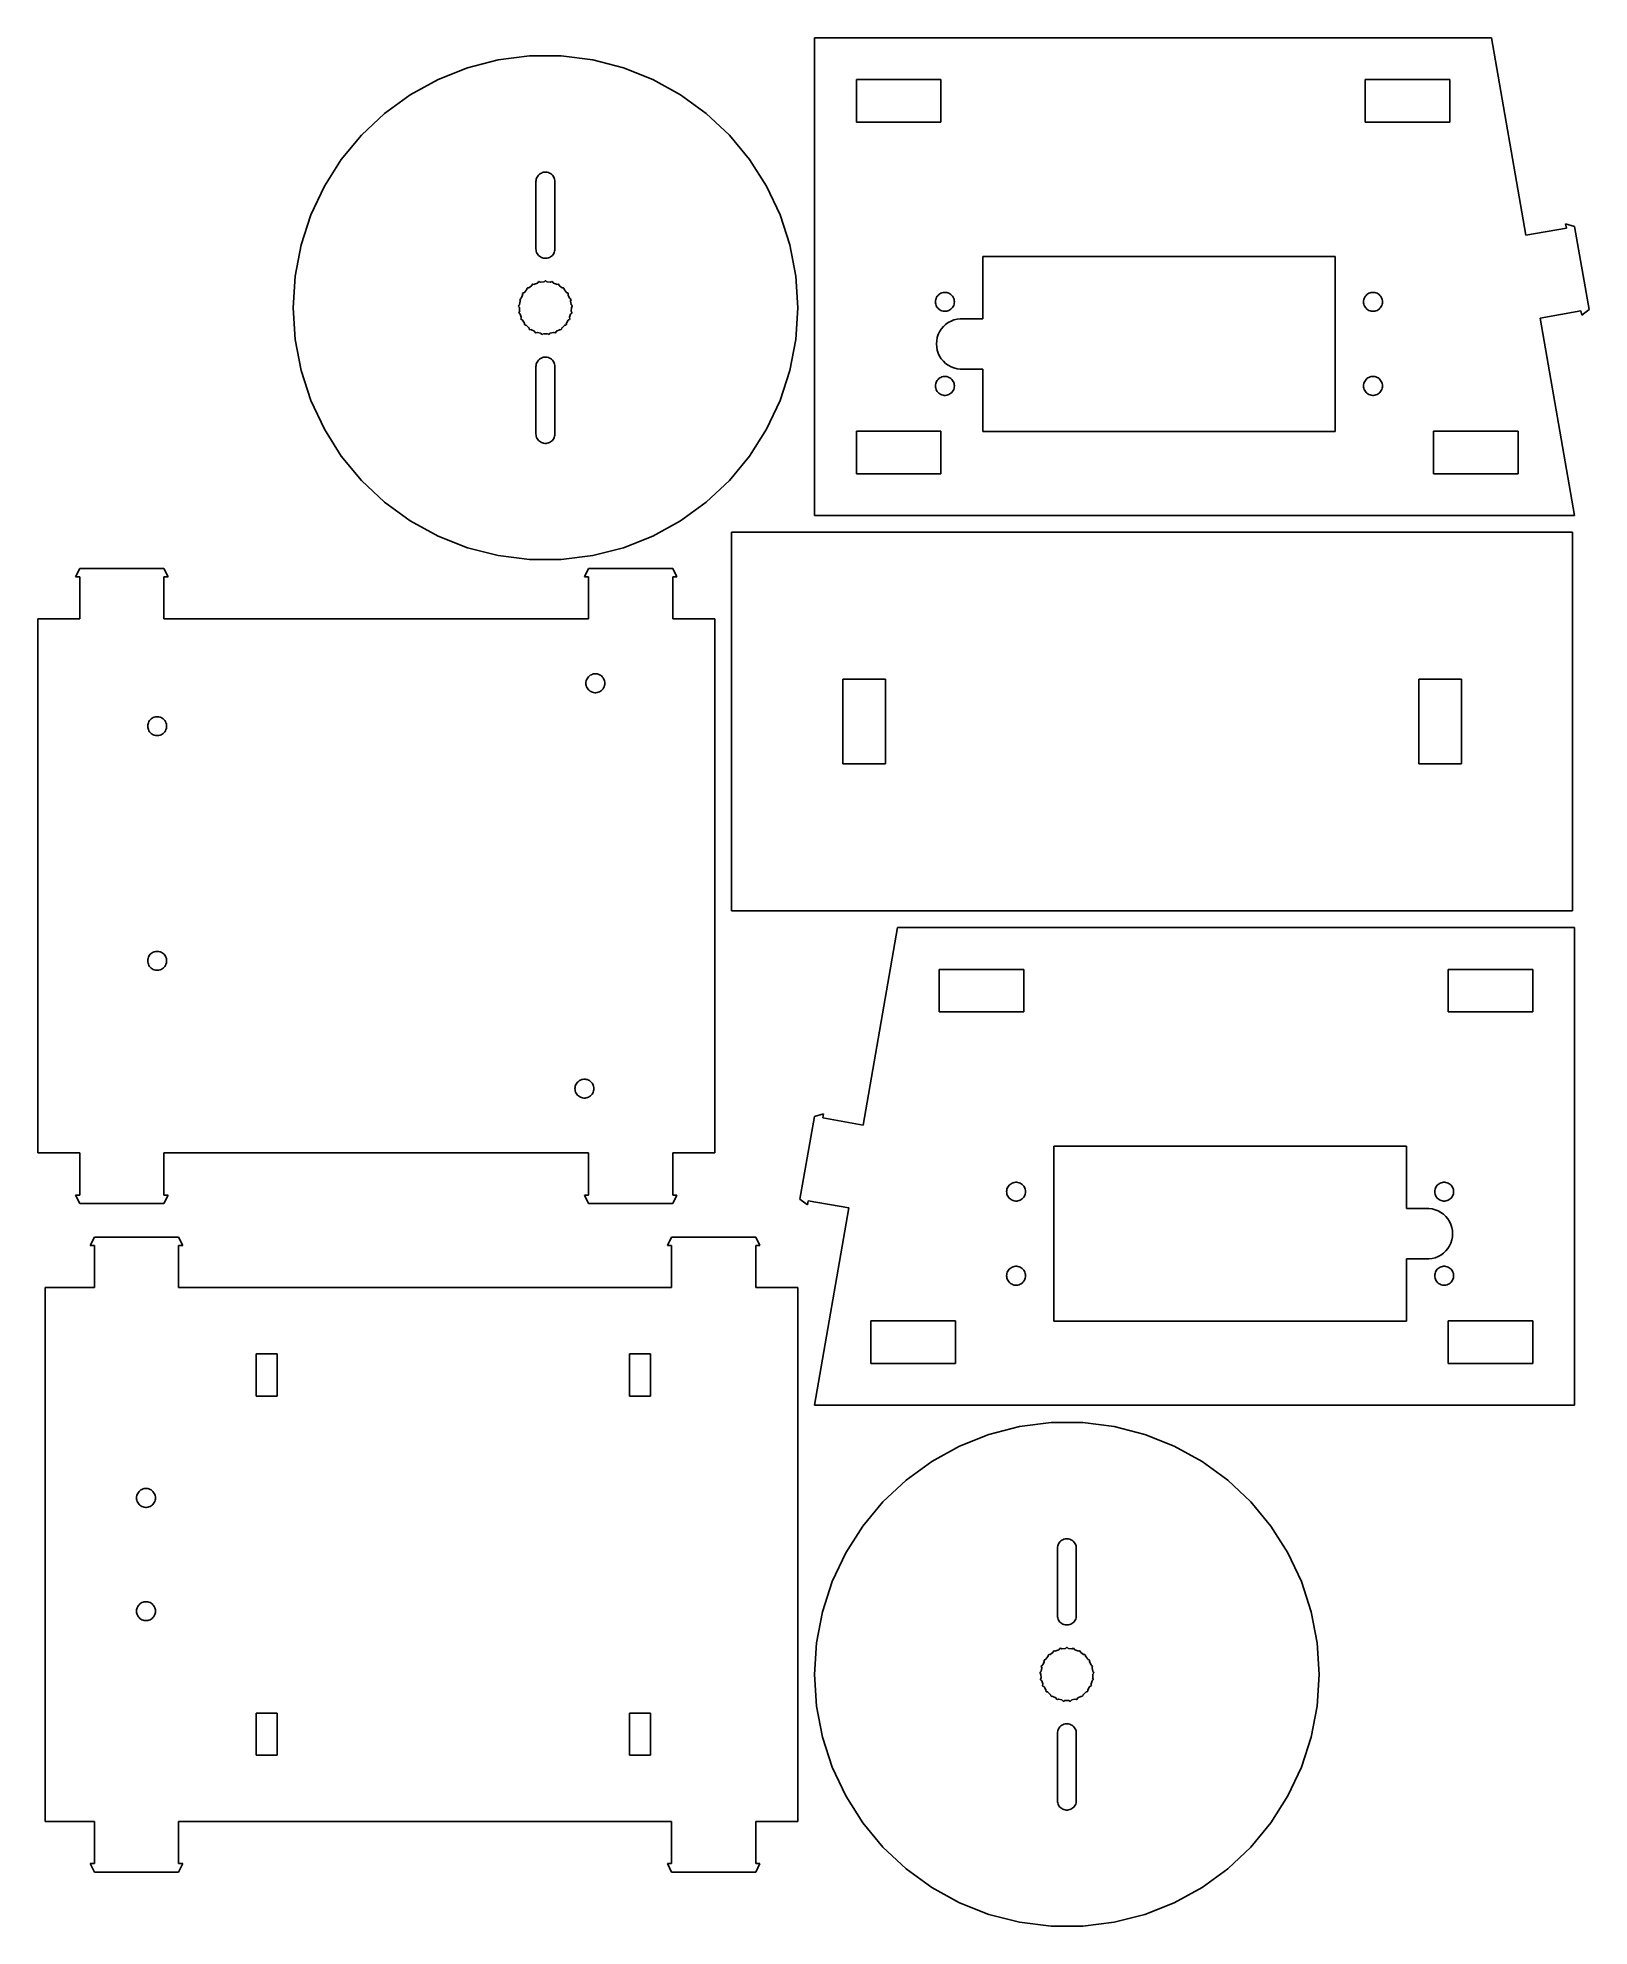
# Model space of a CAD drawing. Header units: metres. Extents: x -90 to 94, y -109 to 116.
import ezdxf

# ---------------------------------------------------------------- set-up
doc = ezdxf.new("R2010")
doc.units = ezdxf.units.M

msp = doc.modelspace()

# ---------------------------------------------------------------- linework, layer by layer
for p, q in [((82.5, 115.6), (2, 115.6)), ((2, 115.6), (2, 58.8)), ((86.5762, 92.1263), (82.5, 115.6)), ((-35.6214, 112.969), (-39.2705, 112.032)), ((-31.8837, 113.441), (-35.6214, 112.969)), ((-28.1163, 113.441), (-31.8837, 113.441)), ((-24.3786, 112.969), (-28.1163, 113.441)), ((-20.7295, 112.032), (-24.3786, 112.969)), ((-42.7734, 110.645), (-46.0748, 108.83)), ((-39.2705, 112.032), (-42.7734, 110.645)), ((-17.2266, 110.645), (-20.7295, 112.032)), ((-13.9252, 108.83), (-17.2266, 110.645)), ((6.97, 105.57), (6.97, 110.63)), ((6.97, 110.63), (17.03, 110.63)), ((17.03, 110.63), (17.03, 105.57)), ((67.47, 105.57), (67.47, 110.63)), ((67.47, 110.63), (77.53, 110.63)), ((77.53, 110.63), (77.53, 105.57)), ((-46.0748, 108.83), (-49.1227, 106.615)), ((-10.8773, 106.615), (-13.9252, 108.83)), ((-49.1227, 106.615), (-51.8691, 104.036)), ((-8.13094, 104.036), (-10.8773, 106.615)), ((17.03, 105.57), (6.97, 105.57)), ((77.53, 105.57), (67.47, 105.57)), ((-51.8691, 104.036), (-54.2705, 101.134)), ((-5.72949, 101.134), (-8.13094, 104.036)), ((-54.2705, 101.134), (-56.2892, 97.9526)), ((-3.7108, 97.9526), (-5.72949, 101.134)), ((-31.0897, 98.7798), (-31.046, 98.9141)), ((-31.046, 98.9141), (-30.9858, 99.042)), ((-30.9858, 99.042), (-30.9101, 99.1613)), ((-30.9101, 99.1613), (-30.8201, 99.2701)), ((-30.8201, 99.2701), (-30.7171, 99.3668)), ((-30.7171, 99.3668), (-30.6028, 99.4499)), ((-30.6028, 99.4499), (-30.479, 99.5179)), ((-30.479, 99.5179), (-30.3476, 99.5699)), ((-30.3476, 99.5699), (-30.2108, 99.6051)), ((-30.2108, 99.6051), (-30.0706, 99.6228)), ((-30.0706, 99.6228), (-29.9294, 99.6228)), ((-29.9294, 99.6228), (-29.7892, 99.6051)), ((-29.7892, 99.6051), (-29.6524, 99.5699)), ((-29.6524, 99.5699), (-29.521, 99.5179)), ((-29.521, 99.5179), (-29.3972, 99.4499)), ((-29.3972, 99.4499), (-29.2829, 99.3668)), ((-29.2829, 99.3668), (-29.1799, 99.2701)), ((-29.1799, 99.2701), (-29.0899, 99.1613)), ((-29.0899, 99.1613), (-29.0142, 99.042)), ((-29.0142, 99.042), (-28.954, 98.9141)), ((-28.954, 98.9141), (-28.9103, 98.7798)), ((-56.2892, 97.9526), (-57.8933, 94.5437)), ((-31.125, 98.5), (-31.1161, 98.641)), ((-31.125, 90.5), (-31.125, 98.5)), ((-31.1161, 98.641), (-31.0897, 98.7798)), ((-28.9103, 98.7798), (-28.8839, 98.641)), ((-28.8839, 98.641), (-28.875, 98.5)), ((-28.875, 98.5), (-28.875, 90.5)), ((-2.10671, 94.5437), (-3.7108, 97.9526)), ((-57.8933, 94.5437), (-59.0575, 90.9607)), ((-0.94251, 90.9607), (-2.10671, 94.5437)), ((91.3889, 92.9749), (86.5762, 92.1263)), ((92.3737, 93.1486), (91.3021, 93.4673)), ((91.3021, 93.4673), (91.3889, 92.9749)), ((94.1102, 83.3005), (92.3737, 93.1486)), ((-59.0575, 90.9607), (-59.7634, 87.26)), ((-31.1161, 90.359), (-31.125, 90.5)), ((-31.0897, 90.2202), (-31.1161, 90.359)), ((-31.046, 90.0859), (-31.0897, 90.2202)), ((-30.9858, 89.958), (-31.046, 90.0859)), ((-30.9101, 89.8387), (-30.9858, 89.958)), ((-30.8201, 89.7299), (-30.9101, 89.8387)), ((-29.0899, 89.8387), (-29.1799, 89.7299)), ((-29.0142, 89.958), (-29.0899, 89.8387)), ((-28.954, 90.0859), (-29.0142, 89.958)), ((-28.9103, 90.2202), (-28.954, 90.0859)), ((-28.8839, 90.359), (-28.9103, 90.2202)), ((-28.875, 90.5), (-28.8839, 90.359)), ((-0.23656, 87.26), (-0.94251, 90.9607)), ((-30.7171, 89.6332), (-30.8201, 89.7299)), ((-30.6028, 89.5501), (-30.7171, 89.6332)), ((-30.479, 89.4821), (-30.6028, 89.5501)), ((-30.3476, 89.4301), (-30.479, 89.4821)), ((-30.2108, 89.3949), (-30.3476, 89.4301)), ((-30.0706, 89.3772), (-30.2108, 89.3949)), ((-29.9294, 89.3772), (-30.0706, 89.3772)), ((-29.7892, 89.3949), (-29.9294, 89.3772)), ((-29.6524, 89.4301), (-29.7892, 89.3949)), ((-29.521, 89.4821), (-29.6524, 89.4301)), ((-29.3972, 89.5501), (-29.521, 89.4821)), ((-29.2829, 89.6332), (-29.3972, 89.5501)), ((-29.1799, 89.7299), (-29.2829, 89.6332)), ((22, 82.2), (22, 89.6)), ((22, 89.6), (63.9, 89.6)), ((63.9, 89.6), (63.9, 68.8)), ((-59.7634, 87.26), (-60, 83.5)), ((-32.5019, 85.3177), (-32.2543, 85.617)), ((-32.2543, 85.617), (-32.2266, 85.643)), ((-32.2266, 85.643), (-32.2218, 85.793)), ((-32.2218, 85.793), (-32.149, 85.8614)), ((-32.149, 85.8614), (-31.999, 85.8567)), ((-31.999, 85.8567), (-31.9712, 85.8828)), ((-31.9712, 85.8828), (-31.657, 86.1111)), ((-31.657, 86.1111), (-31.6237, 86.1294)), ((-31.6237, 86.1294), (-31.5818, 86.2735)), ((-31.5818, 86.2735), (-31.4942, 86.3217)), ((-31.4942, 86.3217), (-31.3501, 86.2798)), ((-31.3501, 86.2798), (-31.3167, 86.2982)), ((-31.3167, 86.2982), (-30.9556, 86.4411)), ((-30.9556, 86.4411), (-30.9187, 86.4506)), ((-30.9187, 86.4506), (-30.8424, 86.5798)), ((-30.8424, 86.5798), (-30.7455, 86.6046)), ((-30.7455, 86.6046), (-30.6164, 86.5282)), ((-30.6164, 86.5282), (-30.5795, 86.5377)), ((-30.5795, 86.5377), (-30.1942, 86.5864)), ((-30.1942, 86.5864), (-30.1561, 86.5864)), ((-30.1561, 86.5864), (-30.05, 86.6925)), ((-30.05, 86.6925), (-29.95, 86.6925)), ((-29.95, 86.6925), (-29.8439, 86.5864)), ((-29.8439, 86.5864), (-29.8058, 86.5864)), ((-29.8058, 86.5864), (-29.4205, 86.5377)), ((-29.4205, 86.5377), (-29.3836, 86.5282)), ((-29.3836, 86.5282), (-29.2545, 86.6046)), ((-29.2545, 86.6046), (-29.1576, 86.5798)), ((-29.1576, 86.5798), (-29.0813, 86.4506)), ((-29.0813, 86.4506), (-29.0444, 86.4411)), ((-29.0444, 86.4411), (-28.6833, 86.2982)), ((-28.6833, 86.2982), (-28.6499, 86.2798)), ((-28.6499, 86.2798), (-28.5058, 86.3217)), ((-28.5058, 86.3217), (-28.4182, 86.2735)), ((-28.4182, 86.2735), (-28.3763, 86.1294)), ((-28.3763, 86.1294), (-28.343, 86.1111)), ((-28.343, 86.1111), (-28.0288, 85.8828)), ((-28.0288, 85.8828), (-28.001, 85.8567)), ((-28.001, 85.8567), (-27.851, 85.8614)), ((-27.851, 85.8614), (-27.7782, 85.793)), ((-27.7782, 85.793), (-27.7734, 85.643)), ((-27.7734, 85.643), (-27.7457, 85.617)), ((-27.7457, 85.617), (-27.4981, 85.3177)), ((0, 83.5), (-0.23656, 87.26)), ((-60, 83.5), (-59.7634, 79.74)), ((-33.1893, 83.6506), (-33.183, 83.7503)), ((-33.0901, 83.538), (-33.1893, 83.6506)), ((-33.183, 83.7503), (-33.0705, 83.8496)), ((-33.0925, 83.5), (-33.0901, 83.538)), ((-33.0681, 83.1124), (-33.0925, 83.5)), ((-33.0705, 83.8496), (-33.0681, 83.8876)), ((-33.0681, 83.8876), (-32.9953, 84.2691)), ((-33.061, 83.075), (-33.0681, 83.1124)), ((-33.0517, 84.439), (-33.0208, 84.5341)), ((-32.9836, 84.3053), (-33.0517, 84.439)), ((-33.0208, 84.5341), (-32.8871, 84.6022)), ((-32.9953, 84.2691), (-32.9836, 84.3053)), ((-32.8871, 84.6022), (-32.8753, 84.6384)), ((-32.8753, 84.6384), (-32.71, 84.9898)), ((-32.7223, 85.1684), (-32.6687, 85.2528)), ((-32.6896, 85.022), (-32.7223, 85.1684)), ((-32.71, 84.9898), (-32.6896, 85.022)), ((-32.6687, 85.2528), (-32.5223, 85.2856)), ((-32.5223, 85.2856), (-32.5019, 85.3177)), ((-27.4981, 85.3177), (-27.4777, 85.2856)), ((-27.4777, 85.2856), (-27.3313, 85.2528)), ((-27.3313, 85.2528), (-27.2777, 85.1684)), ((-27.2777, 85.1684), (-27.3104, 85.022)), ((-27.3104, 85.022), (-27.29, 84.9898)), ((-27.29, 84.9898), (-27.1247, 84.6384)), ((-27.1247, 84.6384), (-27.1129, 84.6022)), ((-27.1129, 84.6022), (-26.9792, 84.5341)), ((-26.9483, 84.439), (-27.0164, 84.3053)), ((-27.0164, 84.3053), (-27.0047, 84.2691)), ((-27.0047, 84.2691), (-26.9319, 83.8876)), ((-26.9792, 84.5341), (-26.9483, 84.439)), ((-26.9319, 83.1124), (-26.939, 83.075)), ((-26.9319, 83.8876), (-26.9295, 83.8496)), ((-26.9075, 83.5), (-26.9319, 83.1124)), ((-26.9295, 83.8496), (-26.817, 83.7503)), ((-26.8107, 83.6506), (-26.9099, 83.538)), ((-26.9099, 83.538), (-26.9075, 83.5)), ((-26.817, 83.7503), (-26.8107, 83.6506)), ((-0.23656, 79.74), (0, 83.5)), ((16.375, 84.2), (16.3839, 84.341)), ((16.3839, 84.059), (16.375, 84.2)), ((16.3839, 84.341), (16.4104, 84.4798)), ((16.4104, 83.9202), (16.3839, 84.059)), ((16.4104, 84.4798), (16.454, 84.6141)), ((16.454, 83.7859), (16.4104, 83.9202)), ((16.454, 84.6141), (16.5142, 84.742)), ((16.5142, 83.658), (16.454, 83.7859)), ((16.5142, 84.742), (16.5899, 84.8612)), ((16.5899, 83.5387), (16.5142, 83.658)), ((16.5899, 84.8612), (16.6799, 84.9701)), ((16.6799, 83.4299), (16.5899, 83.5387)), ((16.6799, 84.9701), (16.7829, 85.0668)), ((16.7829, 83.3332), (16.6799, 83.4299)), ((16.7829, 85.0668), (16.8972, 85.1499)), ((16.8972, 83.2501), (16.7829, 83.3332)), ((16.8972, 85.1499), (17.021, 85.2179)), ((17.021, 83.1821), (16.8972, 83.2501)), ((17.021, 85.2179), (17.1524, 85.2699)), ((17.1524, 83.13), (17.021, 83.1821)), ((17.1524, 85.2699), (17.2892, 85.3051)), ((17.2892, 83.0949), (17.1524, 83.13)), ((17.2892, 85.3051), (17.4294, 85.3228)), ((17.4294, 83.0772), (17.2892, 83.0949)), ((17.4294, 85.3228), (17.5707, 85.3228)), ((17.5707, 85.3228), (17.7108, 85.3051)), ((17.7108, 83.0949), (17.5707, 83.0772)), ((17.7108, 85.3051), (17.8477, 85.2699)), ((17.8477, 83.13), (17.7108, 83.0949)), ((17.8477, 85.2699), (17.979, 85.2179)), ((17.979, 83.1821), (17.8477, 83.13)), ((17.979, 85.2179), (18.1028, 85.1499)), ((18.1028, 83.2501), (17.979, 83.1821)), ((18.1028, 85.1499), (18.2171, 85.0668)), ((18.2171, 83.3332), (18.1028, 83.2501)), ((18.2171, 85.0668), (18.3201, 84.9701)), ((18.3201, 83.4299), (18.2171, 83.3332)), ((18.3201, 84.9701), (18.4102, 84.8612)), ((18.4102, 83.5387), (18.3201, 83.4299)), ((18.4102, 84.8612), (18.4859, 84.742)), ((18.4859, 83.658), (18.4102, 83.5387)), ((18.4859, 84.742), (18.546, 84.6141)), ((18.546, 83.7859), (18.4859, 83.658)), ((18.546, 84.6141), (18.5897, 84.4798)), ((18.5897, 83.9202), (18.546, 83.7859)), ((18.5897, 84.4798), (18.6161, 84.341)), ((18.6161, 84.059), (18.5897, 83.9202)), ((18.6161, 84.341), (18.625, 84.2)), ((18.625, 84.2), (18.6161, 84.059)), ((67.275, 84.2), (67.2839, 84.341)), ((67.2839, 84.059), (67.275, 84.2)), ((67.2839, 84.341), (67.3103, 84.4798)), ((67.3103, 83.9202), (67.2839, 84.059)), ((67.3103, 84.4798), (67.354, 84.6141)), ((67.354, 83.7859), (67.3103, 83.9202)), ((67.354, 84.6141), (67.4142, 84.742)), ((67.4142, 83.658), (67.354, 83.7859)), ((67.4142, 84.742), (67.4899, 84.8612)), ((67.4899, 83.5387), (67.4142, 83.658)), ((67.4899, 84.8612), (67.5799, 84.9701)), ((67.5799, 83.4299), (67.4899, 83.5387)), ((67.5799, 84.9701), (67.6829, 85.0668)), ((67.6829, 83.3332), (67.5799, 83.4299)), ((67.6829, 85.0668), (67.7972, 85.1499)), ((67.7972, 83.2501), (67.6829, 83.3332)), ((67.7972, 85.1499), (67.921, 85.2179)), ((67.921, 83.1821), (67.7972, 83.2501)), ((67.921, 85.2179), (68.0524, 85.2699)), ((68.0524, 83.13), (67.921, 83.1821)), ((68.0524, 85.2699), (68.1892, 85.3051)), ((68.1892, 83.0949), (68.0524, 83.13)), ((68.1892, 85.3051), (68.3294, 85.3228)), ((68.3294, 83.0772), (68.1892, 83.0949)), ((68.3294, 85.3228), (68.4706, 85.3228)), ((68.4706, 85.3228), (68.6108, 85.3051)), ((68.6108, 83.0949), (68.4706, 83.0772)), ((68.6108, 85.3051), (68.7477, 85.2699)), ((68.7477, 83.13), (68.6108, 83.0949)), ((68.7477, 85.2699), (68.879, 85.2179)), ((68.879, 83.1821), (68.7477, 83.13)), ((68.879, 85.2179), (69.0028, 85.1499)), ((69.0028, 83.2501), (68.879, 83.1821)), ((69.0028, 85.1499), (69.1171, 85.0668)), ((69.1171, 83.3332), (69.0028, 83.2501)), ((69.1171, 85.0668), (69.2201, 84.9701)), ((69.2201, 83.4299), (69.1171, 83.3332)), ((69.2201, 84.9701), (69.3102, 84.8612)), ((69.3102, 83.5387), (69.2201, 83.4299)), ((69.3102, 84.8612), (69.3858, 84.742)), ((69.3858, 83.658), (69.3102, 83.5387)), ((69.3858, 84.742), (69.446, 84.6141)), ((69.446, 83.7859), (69.3858, 83.658)), ((69.446, 84.6141), (69.4897, 84.4798)), ((69.4897, 83.9202), (69.446, 83.7859)), ((69.4897, 84.4798), (69.5161, 84.341)), ((69.5161, 84.059), (69.4897, 83.9202)), ((69.5161, 84.341), (69.525, 84.2)), ((69.525, 84.2), (69.5161, 84.059)), ((88.287, 82.2737), (93.1254, 83.1268)), ((93.1254, 83.1268), (93.2122, 82.6344)), ((93.2122, 82.6344), (94.1102, 83.3005)), ((-33.1453, 82.9509), (-33.061, 83.075)), ((-33.1266, 82.8527), (-33.1453, 82.9509)), ((-33.0025, 82.7683), (-33.1266, 82.8527)), ((-32.9953, 82.7309), (-33.0025, 82.7683)), ((-32.8753, 82.3616), (-32.9953, 82.7309)), ((-32.9099, 82.1859), (-32.8591, 82.3271)), ((-32.8674, 82.0955), (-32.9099, 82.1859)), ((-32.8591, 82.3271), (-32.8753, 82.3616)), ((-32.7262, 82.0446), (-32.8674, 82.0955)), ((-32.71, 82.0102), (-32.7262, 82.0446)), ((-32.5019, 81.6823), (-32.71, 82.0102)), ((-32.4776, 81.6529), (-32.5019, 81.6823)), ((-32.4917, 81.5035), (-32.4776, 81.6529)), ((-32.428, 81.4265), (-32.4917, 81.5035)), ((-32.2786, 81.4124), (-32.428, 81.4265)), ((-32.2543, 81.383), (-32.2786, 81.4124)), ((-31.9712, 81.1172), (-32.2543, 81.383)), ((-31.9404, 81.0948), (-31.9712, 81.1172)), ((-31.9169, 80.9466), (-31.9404, 81.0948)), ((-31.8361, 80.8878), (-31.9169, 80.9466)), ((-31.6879, 80.9113), (-31.8361, 80.8878)), ((-31.657, 80.8889), (-31.6879, 80.9113)), ((-31.3167, 80.7018), (-31.657, 80.8889)), ((-28.343, 80.8889), (-28.6833, 80.7018)), ((-28.3121, 80.9113), (-28.343, 80.8889)), ((-28.1639, 80.8878), (-28.3121, 80.9113)), ((-28.0831, 80.9466), (-28.1639, 80.8878)), ((-28.0596, 81.0948), (-28.0831, 80.9466)), ((-28.0288, 81.1172), (-28.0596, 81.0948)), ((-27.7457, 81.383), (-28.0288, 81.1172)), ((-27.7214, 81.4124), (-27.7457, 81.383)), ((-27.572, 81.4265), (-27.7214, 81.4124)), ((-27.5083, 81.5035), (-27.572, 81.4265)), ((-27.4981, 81.6823), (-27.5224, 81.6529)), ((-27.5224, 81.6529), (-27.5083, 81.5035)), ((-27.29, 82.0102), (-27.4981, 81.6823)), ((-27.2738, 82.0446), (-27.29, 82.0102)), ((-27.1326, 82.0955), (-27.2738, 82.0446)), ((-27.1247, 82.3616), (-27.1409, 82.3271)), ((-27.1409, 82.3271), (-27.0901, 82.1859)), ((-27.0901, 82.1859), (-27.1326, 82.0955)), ((-27.0047, 82.7309), (-27.1247, 82.3616)), ((-26.9975, 82.7683), (-27.0047, 82.7309)), ((-26.8734, 82.8527), (-26.9975, 82.7683)), ((-26.939, 83.075), (-26.8547, 82.9509)), ((-26.8547, 82.9509), (-26.8734, 82.8527)), ((16.8711, 80.6453), (17.073, 80.9633)), ((17.073, 80.9633), (17.3131, 81.2536)), ((17.3131, 81.2536), (17.5877, 81.5115)), ((17.5707, 83.0772), (17.4294, 83.0772)), ((17.5877, 81.5115), (17.8925, 81.733)), ((17.8925, 81.733), (18.2227, 81.9145)), ((18.2227, 81.9145), (18.573, 82.0532)), ((18.573, 82.0532), (18.9379, 82.1468)), ((18.9379, 82.1468), (19.3116, 82.1941)), ((19.3116, 82.1941), (20, 82.2)), ((20, 82.2), (22, 82.2)), ((68.4706, 83.0772), (68.3294, 83.0772)), ((92.3632, 58.8), (88.287, 82.2737)), ((-59.7634, 79.74), (-59.0575, 76.0393)), ((-31.2813, 80.6878), (-31.3167, 80.7018)), ((-31.2217, 80.5501), (-31.2813, 80.6878)), ((-31.1288, 80.5133), (-31.2217, 80.5501)), ((-30.9911, 80.5729), (-31.1288, 80.5133)), ((-30.9556, 80.5589), (-30.9911, 80.5729)), ((-30.5795, 80.4623), (-30.9556, 80.5589)), ((-30.5417, 80.4575), (-30.5795, 80.4623)), ((-30.4497, 80.339), (-30.5417, 80.4575)), ((-30.3505, 80.3264), (-30.4497, 80.339)), ((-30.232, 80.4184), (-30.3505, 80.3264)), ((-30.1942, 80.4136), (-30.232, 80.4184)), ((-29.8058, 80.4136), (-30.1942, 80.4136)), ((-29.768, 80.4184), (-29.8058, 80.4136)), ((-29.6495, 80.3264), (-29.768, 80.4184)), ((-29.5503, 80.339), (-29.6495, 80.3264)), ((-29.4583, 80.4575), (-29.5503, 80.339)), ((-29.4205, 80.4623), (-29.4583, 80.4575)), ((-29.0444, 80.5589), (-29.4205, 80.4623)), ((-29.0089, 80.5729), (-29.0444, 80.5589)), ((-28.8712, 80.5133), (-29.0089, 80.5729)), ((-28.7783, 80.5501), (-28.8712, 80.5133)), ((-28.7187, 80.6878), (-28.7783, 80.5501)), ((-28.6833, 80.7018), (-28.7187, 80.6878)), ((-0.94251, 76.0393), (-0.23656, 79.74)), ((16.5, 79.2), (16.5237, 79.576)), ((16.5237, 78.824), (16.5, 79.2)), ((16.5237, 79.576), (16.5943, 79.9461)), ((16.5943, 78.4539), (16.5237, 78.824)), ((16.5943, 79.9461), (16.7107, 80.3044)), ((16.7107, 80.3044), (16.8711, 80.6453)), ((-31.125, 76.5), (-31.1161, 76.641)), ((-31.125, 68.5), (-31.125, 76.5)), ((-31.1161, 76.641), (-31.0897, 76.7798)), ((-31.0897, 76.7798), (-31.046, 76.9141)), ((-31.046, 76.9141), (-30.9858, 77.042)), ((-30.9858, 77.042), (-30.9101, 77.1613)), ((-30.9101, 77.1613), (-30.8201, 77.2701)), ((-30.8201, 77.2701), (-30.7171, 77.3668)), ((-30.7171, 77.3668), (-30.6028, 77.4499)), ((-30.6028, 77.4499), (-30.479, 77.5179)), ((-30.479, 77.5179), (-30.3476, 77.5699)), ((-30.3476, 77.5699), (-30.2108, 77.6051)), ((-30.2108, 77.6051), (-30.0706, 77.6228)), ((-30.0706, 77.6228), (-29.9294, 77.6228)), ((-29.9294, 77.6228), (-29.7892, 77.6051)), ((-29.7892, 77.6051), (-29.6524, 77.5699)), ((-29.6524, 77.5699), (-29.521, 77.5179)), ((-29.521, 77.5179), (-29.3972, 77.4499)), ((-29.3972, 77.4499), (-29.2829, 77.3668)), ((-29.2829, 77.3668), (-29.1799, 77.2701)), ((-29.1799, 77.2701), (-29.0899, 77.1613)), ((-29.0899, 77.1613), (-29.0142, 77.042)), ((-29.0142, 77.042), (-28.954, 76.9141)), ((-28.954, 76.9141), (-28.9103, 76.7798)), ((-28.9103, 76.7798), (-28.8839, 76.641)), ((-28.8839, 76.641), (-28.875, 76.5)), ((-28.875, 76.5), (-28.875, 68.5)), ((16.7107, 78.0956), (16.5943, 78.4539)), ((16.8711, 77.7547), (16.7107, 78.0956)), ((17.073, 77.4366), (16.8711, 77.7547)), ((17.3131, 77.1463), (17.073, 77.4366)), ((17.5877, 76.8885), (17.3131, 77.1463)), ((17.8925, 76.667), (17.5877, 76.8885)), ((18.2227, 76.4855), (17.8925, 76.667)), ((18.573, 76.3468), (18.2227, 76.4855)), ((18.9379, 76.2531), (18.573, 76.3468)), ((-59.0575, 76.0393), (-57.8933, 72.4563)), ((-2.10671, 72.4563), (-0.94251, 76.0393)), ((16.375, 74.2), (16.3839, 74.341)), ((16.3839, 74.059), (16.375, 74.2)), ((16.3839, 74.341), (16.4104, 74.4798)), ((16.4104, 74.4798), (16.454, 74.6141)), ((16.454, 74.6141), (16.5142, 74.742)), ((16.5142, 74.742), (16.5899, 74.8612)), ((16.5899, 74.8612), (16.6799, 74.9701)), ((16.6799, 74.9701), (16.7829, 75.0668)), ((16.7829, 75.0668), (16.8972, 75.1499)), ((16.8972, 75.1499), (17.021, 75.2179)), ((17.021, 75.2179), (17.1524, 75.2699)), ((17.1524, 75.2699), (17.2892, 75.3051)), ((17.2892, 75.3051), (17.4294, 75.3228)), ((17.4294, 75.3228), (17.5707, 75.3228)), ((17.5707, 75.3228), (17.7108, 75.3051)), ((17.7108, 75.3051), (17.8477, 75.2699)), ((17.8477, 75.2699), (17.979, 75.2179)), ((17.979, 75.2179), (18.1028, 75.1499)), ((18.1028, 75.1499), (18.2171, 75.0668)), ((18.2171, 75.0668), (18.3201, 74.9701)), ((18.3201, 74.9701), (18.4102, 74.8612)), ((18.4102, 74.8612), (18.4859, 74.742)), ((18.4859, 74.742), (18.546, 74.6141)), ((18.546, 74.6141), (18.5897, 74.4798)), ((18.5897, 74.4798), (18.6161, 74.341)), ((18.6161, 74.341), (18.625, 74.2)), ((18.625, 74.2), (18.6161, 74.059)), ((19.3116, 76.2059), (18.9379, 76.2531)), ((20, 76.2), (19.3116, 76.2059)), ((22, 76.2), (20, 76.2)), ((22, 68.8), (22, 76.2)), ((67.275, 74.2), (67.2839, 74.341)), ((67.2839, 74.059), (67.275, 74.2)), ((67.2839, 74.341), (67.3103, 74.4798)), ((67.3103, 74.4798), (67.354, 74.6141)), ((67.354, 74.6141), (67.4142, 74.742)), ((67.4142, 74.742), (67.4899, 74.8612)), ((67.4899, 74.8612), (67.5799, 74.9701)), ((67.5799, 74.9701), (67.6829, 75.0668)), ((67.6829, 75.0668), (67.7972, 75.1499)), ((67.7972, 75.1499), (67.921, 75.2179)), ((67.921, 75.2179), (68.0524, 75.2699)), ((68.0524, 75.2699), (68.1892, 75.3051)), ((68.1892, 75.3051), (68.3294, 75.3228)), ((68.3294, 75.3228), (68.4706, 75.3228)), ((68.4706, 75.3228), (68.6108, 75.3051)), ((68.6108, 75.3051), (68.7477, 75.2699)), ((68.7477, 75.2699), (68.879, 75.2179)), ((68.879, 75.2179), (69.0028, 75.1499)), ((69.0028, 75.1499), (69.1171, 75.0668)), ((69.1171, 75.0668), (69.2201, 74.9701)), ((69.2201, 74.9701), (69.3102, 74.8612)), ((69.3102, 74.8612), (69.3858, 74.742)), ((69.3858, 74.742), (69.446, 74.6141)), ((69.446, 74.6141), (69.4897, 74.4798)), ((69.4897, 74.4798), (69.5161, 74.341)), ((69.5161, 74.341), (69.525, 74.2)), ((69.525, 74.2), (69.5161, 74.059)), ((-57.8933, 72.4563), (-56.2892, 69.0474)), ((-3.7108, 69.0474), (-2.10671, 72.4563)), ((16.4104, 73.9202), (16.3839, 74.059)), ((16.454, 73.7859), (16.4104, 73.9202)), ((16.5142, 73.658), (16.454, 73.7859)), ((16.5899, 73.5387), (16.5142, 73.658)), ((16.6799, 73.4299), (16.5899, 73.5387)), ((16.7829, 73.3332), (16.6799, 73.4299)), ((16.8972, 73.2501), (16.7829, 73.3332)), ((17.021, 73.1821), (16.8972, 73.2501)), ((17.1524, 73.13), (17.021, 73.1821)), ((17.2892, 73.0949), (17.1524, 73.13)), ((17.4294, 73.0772), (17.2892, 73.0949)), ((17.5707, 73.0772), (17.4294, 73.0772)), ((17.7108, 73.0949), (17.5707, 73.0772)), ((17.8477, 73.13), (17.7108, 73.0949)), ((17.979, 73.1821), (17.8477, 73.13)), ((18.1028, 73.2501), (17.979, 73.1821)), ((18.2171, 73.3332), (18.1028, 73.2501)), ((18.3201, 73.4299), (18.2171, 73.3332)), ((18.4102, 73.5387), (18.3201, 73.4299)), ((18.4859, 73.658), (18.4102, 73.5387)), ((18.546, 73.7859), (18.4859, 73.658)), ((18.5897, 73.9202), (18.546, 73.7859)), ((18.6161, 74.059), (18.5897, 73.9202)), ((67.3103, 73.9202), (67.2839, 74.059)), ((67.354, 73.7859), (67.3103, 73.9202)), ((67.4142, 73.658), (67.354, 73.7859)), ((67.4899, 73.5387), (67.4142, 73.658)), ((67.5799, 73.4299), (67.4899, 73.5387)), ((67.6829, 73.3332), (67.5799, 73.4299)), ((67.7972, 73.2501), (67.6829, 73.3332)), ((67.921, 73.1821), (67.7972, 73.2501)), ((68.0524, 73.13), (67.921, 73.1821)), ((68.1892, 73.0949), (68.0524, 73.13)), ((68.3294, 73.0772), (68.1892, 73.0949)), ((68.4706, 73.0772), (68.3294, 73.0772)), ((68.6108, 73.0949), (68.4706, 73.0772)), ((68.7477, 73.13), (68.6108, 73.0949)), ((68.879, 73.1821), (68.7477, 73.13)), ((69.0028, 73.2501), (68.879, 73.1821)), ((69.1171, 73.3332), (69.0028, 73.2501)), ((69.2201, 73.4299), (69.1171, 73.3332)), ((69.3102, 73.5387), (69.2201, 73.4299)), ((69.3858, 73.658), (69.3102, 73.5387)), ((69.446, 73.7859), (69.3858, 73.658)), ((69.4897, 73.9202), (69.446, 73.7859)), ((69.5161, 74.059), (69.4897, 73.9202)), ((-56.2892, 69.0474), (-54.2705, 65.8664)), ((-31.1161, 68.359), (-31.125, 68.5)), ((-31.0897, 68.2202), (-31.1161, 68.359)), ((-31.046, 68.0859), (-31.0897, 68.2202)), ((-30.9858, 67.958), (-31.046, 68.0859)), ((-30.9101, 67.8387), (-30.9858, 67.958)), ((-30.8201, 67.7299), (-30.9101, 67.8387)), ((-30.7171, 67.6332), (-30.8201, 67.7299)), ((-30.6028, 67.5501), (-30.7171, 67.6332)), ((-30.479, 67.4821), (-30.6028, 67.5501)), ((-30.3476, 67.4301), (-30.479, 67.4821)), ((-30.2108, 67.3949), (-30.3476, 67.4301)), ((-30.0706, 67.3772), (-30.2108, 67.3949)), ((-29.9294, 67.3772), (-30.0706, 67.3772)), ((-29.7892, 67.3949), (-29.9294, 67.3772)), ((-29.6524, 67.4301), (-29.7892, 67.3949)), ((-29.521, 67.4821), (-29.6524, 67.4301)), ((-29.3972, 67.5501), (-29.521, 67.4821)), ((-29.2829, 67.6332), (-29.3972, 67.5501)), ((-29.1799, 67.7299), (-29.2829, 67.6332)), ((-29.0899, 67.8387), (-29.1799, 67.7299)), ((-29.0142, 67.958), (-29.0899, 67.8387)), ((-28.954, 68.0859), (-29.0142, 67.958)), ((-28.9103, 68.2202), (-28.954, 68.0859)), ((-28.8839, 68.359), (-28.9103, 68.2202)), ((-28.875, 68.5), (-28.8839, 68.359)), ((-5.72949, 65.8664), (-3.7108, 69.0474)), ((6.97, 63.77), (6.97, 68.83)), ((6.97, 68.83), (17.03, 68.83)), ((17.03, 68.83), (17.03, 63.77)), ((63.9, 68.8), (22, 68.8)), ((75.5967, 63.77), (75.5967, 68.83)), ((75.5967, 68.83), (85.6567, 68.83)), ((85.6567, 68.83), (85.6567, 63.77)), ((-54.2705, 65.8664), (-51.8691, 62.9636)), ((-8.13094, 62.9636), (-5.72949, 65.8664)), ((-51.8691, 62.9636), (-49.1227, 60.3846)), ((-10.8773, 60.3846), (-8.13094, 62.9636)), ((17.03, 63.77), (6.97, 63.77)), ((85.6567, 63.77), (75.5967, 63.77)), ((-49.1227, 60.3846), (-46.0748, 58.1702)), ((-13.9252, 58.1702), (-10.8773, 60.3846)), ((2, 58.8), (92.3632, 58.8)), ((-46.0748, 58.1702), (-42.7734, 56.3552)), ((-42.7734, 56.3552), (-39.2705, 54.9683)), ((-20.7295, 54.9683), (-17.2266, 56.3552)), ((-17.2266, 56.3552), (-13.9252, 58.1702)), ((92.1368, 56.8), (-7.86322, 56.8)), ((-7.86322, 56.8), (-7.86322, 11.8)), ((92.1368, 11.8), (92.1368, 56.8)), ((-39.2705, 54.9683), (-35.6214, 54.0314)), ((-35.6214, 54.0314), (-31.8837, 53.5592)), ((-28.1163, 53.5592), (-24.3786, 54.0314)), ((-24.3786, 54.0314), (-20.7295, 54.9683)), ((-85.3632, 52.5), (-85.8632, 51.5)), ((-75.3632, 52.5), (-85.3632, 52.5)), ((-74.8632, 51.5), (-75.3632, 52.5)), ((-31.8837, 53.5592), (-28.1163, 53.5592)), ((-24.8632, 52.5), (-25.3632, 51.5)), ((-14.8632, 52.5), (-24.8632, 52.5)), ((-14.3632, 51.5), (-14.8632, 52.5)), ((-85.8632, 51.5), (-85.3632, 51.5)), ((-85.3632, 51.5), (-85.3632, 46.5)), ((-75.3632, 46.5), (-75.3632, 51.5)), ((-75.3632, 51.5), (-74.8632, 51.5)), ((-25.3632, 51.5), (-24.8632, 51.5)), ((-24.8632, 51.5), (-24.8632, 46.5)), ((-14.8632, 46.5), (-14.8632, 51.5)), ((-14.8632, 51.5), (-14.3632, 51.5)), ((-85.3632, 46.5), (-90.3632, 46.5)), ((-90.3632, 46.5), (-90.3632, -17)), ((-24.8632, 46.5), (-75.3632, 46.5)), ((-9.86322, 46.5), (-14.8632, 46.5)), ((-9.86322, -17), (-9.86322, 46.5)), ((-25.1882, 38.85), (-25.1794, 38.991)), ((-25.1794, 38.709), (-25.1882, 38.85)), ((-25.1794, 38.991), (-25.1529, 39.1298)), ((-25.1529, 38.5702), (-25.1794, 38.709)), ((-25.1529, 39.1298), (-25.1092, 39.2641)), ((-25.1092, 38.4359), (-25.1529, 38.5702)), ((-25.1092, 39.2641), (-25.0491, 39.392)), ((-25.0491, 38.308), (-25.1092, 38.4359)), ((-25.0491, 39.392), (-24.9734, 39.5112)), ((-24.9734, 38.1887), (-25.0491, 38.308)), ((-24.9734, 39.5112), (-24.8833, 39.6201)), ((-24.8833, 38.0799), (-24.9734, 38.1887)), ((-24.8833, 39.6201), (-24.7803, 39.7168)), ((-24.7803, 39.7168), (-24.666, 39.7999)), ((-24.666, 39.7999), (-24.5422, 39.8679)), ((-24.5422, 39.8679), (-24.4109, 39.9199)), ((-24.4109, 39.9199), (-24.274, 39.9551)), ((-24.274, 39.9551), (-24.1339, 39.9728)), ((-24.1339, 39.9728), (-23.9926, 39.9728)), ((-23.9926, 39.9728), (-23.8524, 39.9551)), ((-23.8524, 39.9551), (-23.7156, 39.9199)), ((-23.7156, 39.9199), (-23.5842, 39.8679)), ((-23.5842, 39.8679), (-23.4604, 39.7999)), ((-23.4604, 39.7999), (-23.3461, 39.7168)), ((-23.3461, 39.7168), (-23.2431, 39.6201)), ((-23.2431, 39.6201), (-23.1531, 39.5112)), ((-23.1531, 38.1887), (-23.2431, 38.0799)), ((-23.1531, 39.5112), (-23.0774, 39.392)), ((-23.0774, 38.308), (-23.1531, 38.1887)), ((-23.0774, 39.392), (-23.0172, 39.2641)), ((-23.0172, 38.4359), (-23.0774, 38.308)), ((-23.0172, 39.2641), (-22.9736, 39.1298)), ((-22.9736, 38.5702), (-23.0172, 38.4359)), ((-22.9736, 39.1298), (-22.9471, 38.991)), ((-22.9471, 38.709), (-22.9736, 38.5702)), ((-22.9471, 38.991), (-22.9382, 38.85)), ((-22.9382, 38.85), (-22.9471, 38.709)), ((5.35677, 29.27), (5.35677, 39.33)), ((5.35677, 39.33), (10.4168, 39.33)), ((10.4168, 39.33), (10.4168, 29.27)), ((73.8568, 29.27), (73.8568, 39.33)), ((73.8568, 39.33), (78.9168, 39.33)), ((78.9168, 39.33), (78.9168, 29.27)), ((-24.7803, 37.9832), (-24.8833, 38.0799)), ((-24.666, 37.9001), (-24.7803, 37.9832)), ((-24.5422, 37.8321), (-24.666, 37.9001)), ((-24.4109, 37.78), (-24.5422, 37.8321)), ((-24.274, 37.7449), (-24.4109, 37.78)), ((-24.1339, 37.7272), (-24.274, 37.7449)), ((-23.9926, 37.7272), (-24.1339, 37.7272)), ((-23.8524, 37.7449), (-23.9926, 37.7272)), ((-23.7156, 37.78), (-23.8524, 37.7449)), ((-23.5842, 37.8321), (-23.7156, 37.78)), ((-23.4604, 37.9001), (-23.5842, 37.8321)), ((-23.3461, 37.9832), (-23.4604, 37.9001)), ((-23.2431, 38.0799), (-23.3461, 37.9832)), ((-77.2882, 33.75), (-77.2793, 33.891)), ((-77.2793, 33.609), (-77.2882, 33.75)), ((-77.2793, 33.891), (-77.2529, 34.0298)), ((-77.2529, 34.0298), (-77.2092, 34.1641)), ((-77.2092, 34.1641), (-77.1491, 34.292)), ((-77.1491, 34.292), (-77.0734, 34.4112)), ((-77.0734, 34.4112), (-76.9833, 34.5201)), ((-76.9833, 34.5201), (-76.8803, 34.6168)), ((-76.8803, 34.6168), (-76.766, 34.6999)), ((-76.766, 34.6999), (-76.6422, 34.7679)), ((-76.6422, 34.7679), (-76.5109, 34.8199)), ((-76.5109, 34.8199), (-76.374, 34.8551)), ((-76.374, 34.8551), (-76.2339, 34.8728)), ((-76.2339, 34.8728), (-76.0926, 34.8728)), ((-76.0926, 34.8728), (-75.9524, 34.8551)), ((-75.9524, 34.8551), (-75.8156, 34.8199)), ((-75.8156, 34.8199), (-75.6842, 34.7679)), ((-75.6842, 34.7679), (-75.5604, 34.6999)), ((-75.5604, 34.6999), (-75.4461, 34.6168)), ((-75.4461, 34.6168), (-75.3431, 34.5201)), ((-75.3431, 34.5201), (-75.2531, 34.4112)), ((-75.2531, 34.4112), (-75.1774, 34.292)), ((-75.1774, 34.292), (-75.1172, 34.1641)), ((-75.1172, 34.1641), (-75.0736, 34.0298)), ((-75.0736, 34.0298), (-75.0471, 33.891)), ((-75.0471, 33.891), (-75.0382, 33.75)), ((-75.0382, 33.75), (-75.0471, 33.609)), ((-77.2529, 33.4702), (-77.2793, 33.609)), ((-77.2092, 33.3358), (-77.2529, 33.4702)), ((-77.1491, 33.208), (-77.2092, 33.3358)), ((-77.0734, 33.0887), (-77.1491, 33.208)), ((-76.9833, 32.9799), (-77.0734, 33.0887)), ((-76.8803, 32.8832), (-76.9833, 32.9799)), ((-76.766, 32.8001), (-76.8803, 32.8832)), ((-76.6422, 32.7321), (-76.766, 32.8001)), ((-76.5109, 32.6801), (-76.6422, 32.7321)), ((-76.374, 32.6449), (-76.5109, 32.6801)), ((-76.2339, 32.6272), (-76.374, 32.6449)), ((-76.0926, 32.6272), (-76.2339, 32.6272)), ((-75.9524, 32.6449), (-76.0926, 32.6272)), ((-75.8156, 32.6801), (-75.9524, 32.6449)), ((-75.6842, 32.7321), (-75.8156, 32.6801)), ((-75.5604, 32.8001), (-75.6842, 32.7321)), ((-75.4461, 32.8832), (-75.5604, 32.8001)), ((-75.3431, 32.9799), (-75.4461, 32.8832)), ((-75.2531, 33.0887), (-75.3431, 32.9799)), ((-75.1774, 33.208), (-75.2531, 33.0887)), ((-75.1172, 33.3358), (-75.1774, 33.208)), ((-75.0736, 33.4702), (-75.1172, 33.3358)), ((-75.0471, 33.609), (-75.0736, 33.4702)), ((10.4168, 29.27), (5.35677, 29.27)), ((78.9168, 29.27), (73.8568, 29.27)), ((-7.86322, 11.8), (92.1368, 11.8)), ((11.8632, 9.79999), (7.78706, -13.6737)), ((92.3632, 9.79999), (11.8632, 9.79999)), ((92.3632, -47), (92.3632, 9.79999)), ((-76.8803, 6.71681), (-76.766, 6.79985)), ((-76.766, 6.79985), (-76.6422, 6.86792)), ((-76.6422, 6.86792), (-76.5109, 6.91992)), ((-76.5109, 6.91992), (-76.374, 6.95506)), ((-76.374, 6.95506), (-76.2339, 6.97276)), ((-76.2339, 6.97276), (-76.0926, 6.97276)), ((-76.0926, 6.97276), (-75.9524, 6.95506)), ((-75.9524, 6.95506), (-75.8156, 6.91992)), ((-75.8156, 6.91992), (-75.6842, 6.86792)), ((-75.6842, 6.86792), (-75.5604, 6.79985)), ((-75.5604, 6.79985), (-75.4461, 6.71681)), ((-77.2882, 5.84999), (-77.2793, 5.99098)), ((-77.2793, 5.70898), (-77.2882, 5.84999)), ((-77.2793, 5.99098), (-77.2529, 6.12976)), ((-77.2529, 5.57021), (-77.2793, 5.70898)), ((-77.2529, 6.12976), (-77.2092, 6.26413)), ((-77.2092, 5.43585), (-77.2529, 5.57021)), ((-77.2092, 6.26413), (-77.1491, 6.39195)), ((-77.1491, 5.30801), (-77.2092, 5.43585)), ((-77.1491, 6.39195), (-77.0734, 6.51125)), ((-77.0734, 5.18872), (-77.1491, 5.30801)), ((-77.0734, 6.51125), (-76.9833, 6.6201)), ((-76.9833, 5.07986), (-77.0734, 5.18872)), ((-76.9833, 6.6201), (-76.8803, 6.71681)), ((-76.8803, 4.98315), (-76.9833, 5.07986)), ((-76.766, 4.90012), (-76.8803, 4.98315)), ((-76.6422, 4.83206), (-76.766, 4.90012)), ((-76.5109, 4.78004), (-76.6422, 4.83206)), ((-76.374, 4.74492), (-76.5109, 4.78004)), ((-76.2339, 4.7272), (-76.374, 4.74492)), ((-76.0926, 4.7272), (-76.2339, 4.7272)), ((-75.9524, 4.74492), (-76.0926, 4.7272)), ((-75.8156, 4.78004), (-75.9524, 4.74492)), ((-75.6842, 4.83206), (-75.8156, 4.78004)), ((-75.5604, 4.90012), (-75.6842, 4.83206)), ((-75.4461, 4.98315), (-75.5604, 4.90012)), ((-75.4461, 6.71681), (-75.3431, 6.6201)), ((-75.3431, 5.07986), (-75.4461, 4.98315)), ((-75.3431, 6.6201), (-75.2531, 6.51125)), ((-75.2531, 5.18872), (-75.3431, 5.07986)), ((-75.2531, 6.51125), (-75.1774, 6.39195)), ((-75.1774, 5.30801), (-75.2531, 5.18872)), ((-75.1774, 6.39195), (-75.1172, 6.26413)), ((-75.1172, 5.43585), (-75.1774, 5.30801)), ((-75.1172, 6.26413), (-75.0736, 6.12976)), ((-75.0736, 5.57021), (-75.1172, 5.43585)), ((-75.0736, 6.12976), (-75.0471, 5.99098)), ((-75.0471, 5.70898), (-75.0736, 5.57021)), ((-75.0471, 5.99098), (-75.0382, 5.84999)), ((-75.0382, 5.84999), (-75.0471, 5.70898)), ((16.8332, -0.23001), (16.8332, 4.82999)), ((16.8332, 4.82999), (26.8932, 4.82999)), ((26.8932, 4.82999), (26.8932, -0.23001)), ((77.3332, -0.23001), (77.3332, 4.82999)), ((77.3332, 4.82999), (87.3932, 4.82999)), ((87.3932, 4.82999), (87.3932, -0.23001)), ((26.8932, -0.23001), (16.8332, -0.23001)), ((87.3932, -0.23001), (77.3332, -0.23001)), ((-26.4529, -9.07024), (-26.4092, -8.93587)), ((-26.4092, -8.93587), (-26.3491, -8.80804)), ((-26.3491, -8.80804), (-26.2734, -8.68875)), ((-26.2734, -8.68875), (-26.1833, -8.5799)), ((-26.1833, -8.5799), (-26.0803, -8.48318)), ((-26.0803, -8.48318), (-25.966, -8.40015)), ((-25.966, -8.40015), (-25.8422, -8.33208)), ((-25.8422, -8.33208), (-25.7109, -8.28008)), ((-25.7109, -8.28008), (-25.574, -8.24493)), ((-25.574, -8.24493), (-25.4339, -8.22723)), ((-25.4339, -8.22723), (-25.2926, -8.22723)), ((-25.2926, -8.22723), (-25.1524, -8.24493)), ((-25.1524, -8.24493), (-25.0156, -8.28008)), ((-25.0156, -8.28008), (-24.8842, -8.33208)), ((-24.8842, -8.33208), (-24.7604, -8.40015)), ((-24.7604, -8.40015), (-24.6461, -8.48318)), ((-24.6461, -8.48318), (-24.5431, -8.5799)), ((-24.5431, -8.5799), (-24.4531, -8.68875)), ((-24.4531, -8.68875), (-24.3774, -8.80804)), ((-24.3774, -8.80804), (-24.3172, -8.93587)), ((-24.3172, -8.93587), (-24.2736, -9.07024)), ((-26.4882, -9.35001), (-26.4794, -9.20901)), ((-26.4794, -9.491), (-26.4882, -9.35001)), ((-26.4794, -9.20901), (-26.4529, -9.07024)), ((-26.4529, -9.62978), (-26.4794, -9.491)), ((-26.4092, -9.76414), (-26.4529, -9.62978)), ((-26.3491, -9.89197), (-26.4092, -9.76414)), ((-26.2734, -10.0113), (-26.3491, -9.89197)), ((-26.1833, -10.1201), (-26.2734, -10.0113)), ((-26.0803, -10.2168), (-26.1833, -10.1201)), ((-25.966, -10.2999), (-26.0803, -10.2168)), ((-25.8422, -10.3679), (-25.966, -10.2999)), ((-25.7109, -10.4199), (-25.8422, -10.3679)), ((-25.574, -10.4551), (-25.7109, -10.4199)), ((-25.4339, -10.4728), (-25.574, -10.4551)), ((-25.2926, -10.4728), (-25.4339, -10.4728)), ((-25.1524, -10.4551), (-25.2926, -10.4728)), ((-25.0156, -10.4199), (-25.1524, -10.4551)), ((-24.8842, -10.3679), (-25.0156, -10.4199)), ((-24.7604, -10.2999), (-24.8842, -10.3679)), ((-24.6461, -10.2168), (-24.7604, -10.2999)), ((-24.5431, -10.1201), (-24.6461, -10.2168)), ((-24.4531, -10.0113), (-24.5431, -10.1201)), ((-24.3774, -9.89197), (-24.4531, -10.0113)), ((-24.3172, -9.76414), (-24.3774, -9.89197)), ((-24.2736, -9.62978), (-24.3172, -9.76414)), ((-24.2736, -9.07024), (-24.2471, -9.20901)), ((-24.2471, -9.491), (-24.2736, -9.62978)), ((-24.2471, -9.20901), (-24.2382, -9.35001)), ((-24.2382, -9.35001), (-24.2471, -9.491)), ((1.9895, -12.6514), (0.253, -22.4995)), ((3.06112, -12.3327), (1.9895, -12.6514)), ((2.9743, -12.8251), (3.06112, -12.3327)), ((7.78706, -13.6737), (2.9743, -12.8251)), ((-90.3632, -17), (-85.3632, -17)), ((-85.3632, -17), (-85.3632, -22)), ((-75.3632, -22), (-75.3632, -17)), ((-75.3632, -17), (-24.8632, -17)), ((-24.8632, -17), (-24.8632, -22)), ((-14.8632, -22), (-14.8632, -17)), ((-14.8632, -17), (-9.86322, -17)), ((30.4632, -37), (30.4632, -16.2)), ((30.4632, -16.2), (72.3632, -16.2)), ((72.3632, -16.2), (72.3632, -23.6)), ((-85.3632, -22), (-85.8632, -22)), ((-85.8632, -22), (-85.3632, -23)), ((-75.3632, -23), (-74.8632, -22)), ((-74.8632, -22), (-75.3632, -22)), ((-24.8632, -22), (-25.3632, -22)), ((-25.3632, -22), (-24.8632, -23)), ((-14.8632, -23), (-14.3632, -22)), ((-14.3632, -22), (-14.8632, -22)), ((24.8382, -21.6), (24.8471, -21.459)), ((24.8471, -21.741), (24.8382, -21.6)), ((24.8471, -21.459), (24.8736, -21.3202)), ((24.8736, -21.8798), (24.8471, -21.741)), ((24.8736, -21.3202), (24.9172, -21.1859)), ((24.9172, -22.0141), (24.8736, -21.8798)), ((24.9172, -21.1859), (24.9774, -21.058)), ((24.9774, -22.142), (24.9172, -22.0141)), ((24.9774, -21.058), (25.0531, -20.9388)), ((25.0531, -22.2613), (24.9774, -22.142)), ((25.0531, -20.9388), (25.1431, -20.8299)), ((25.1431, -22.3701), (25.0531, -22.2613)), ((25.1431, -20.8299), (25.2461, -20.7332)), ((25.2461, -22.4668), (25.1431, -22.3701)), ((25.2461, -20.7332), (25.3604, -20.6501)), ((25.3604, -20.6501), (25.4842, -20.5821)), ((25.4842, -20.5821), (25.6156, -20.5301)), ((25.6156, -20.5301), (25.7524, -20.4949)), ((25.7524, -20.4949), (25.8926, -20.4772)), ((25.8926, -20.4772), (26.0339, -20.4772)), ((26.0339, -20.4772), (26.174, -20.4949)), ((26.174, -20.4949), (26.3109, -20.5301)), ((26.3109, -20.5301), (26.4422, -20.5821)), ((26.4422, -20.5821), (26.566, -20.6501)), ((26.566, -20.6501), (26.6803, -20.7332)), ((26.6803, -20.7332), (26.7833, -20.8299)), ((26.7833, -22.3701), (26.6803, -22.4668)), ((26.7833, -20.8299), (26.8734, -20.9388)), ((26.8734, -22.2613), (26.7833, -22.3701)), ((26.8734, -20.9388), (26.9491, -21.058)), ((26.9491, -22.142), (26.8734, -22.2613)), ((26.9491, -21.058), (27.0092, -21.1859)), ((27.0092, -22.0141), (26.9491, -22.142)), ((27.0092, -21.1859), (27.0529, -21.3202)), ((27.0529, -21.8798), (27.0092, -22.0141)), ((27.0529, -21.3202), (27.0793, -21.459)), ((27.0793, -21.741), (27.0529, -21.8798)), ((27.0793, -21.459), (27.0882, -21.6)), ((27.0882, -21.6), (27.0793, -21.741)), ((75.7382, -21.6), (75.7471, -21.459)), ((75.7471, -21.741), (75.7382, -21.6)), ((75.7471, -21.459), (75.7735, -21.3202)), ((75.7735, -21.8798), (75.7471, -21.741)), ((75.7735, -21.3202), (75.8172, -21.1859)), ((75.8172, -22.0141), (75.7735, -21.8798)), ((75.8172, -21.1859), (75.8774, -21.058)), ((75.8774, -22.142), (75.8172, -22.0141)), ((75.8774, -21.058), (75.9531, -20.9388)), ((75.9531, -22.2613), (75.8774, -22.142)), ((75.9531, -20.9388), (76.0431, -20.8299)), ((76.0431, -22.3701), (75.9531, -22.2613)), ((76.0431, -20.8299), (76.1461, -20.7332)), ((76.1461, -22.4668), (76.0431, -22.3701)), ((76.1461, -20.7332), (76.2604, -20.6501)), ((76.2604, -20.6501), (76.3842, -20.5821)), ((76.3842, -20.5821), (76.5156, -20.5301)), ((76.5156, -20.5301), (76.6524, -20.4949)), ((76.6524, -20.4949), (76.7926, -20.4772)), ((76.7926, -20.4772), (76.9338, -20.4772)), ((76.9338, -20.4772), (77.074, -20.4949)), ((77.074, -20.4949), (77.2108, -20.5301)), ((77.2108, -20.5301), (77.3422, -20.5821)), ((77.3422, -20.5821), (77.466, -20.6501)), ((77.466, -20.6501), (77.5803, -20.7332)), ((77.5803, -20.7332), (77.6833, -20.8299)), ((77.6833, -22.3701), (77.5803, -22.4668)), ((77.6833, -20.8299), (77.7733, -20.9388)), ((77.7733, -22.2613), (77.6833, -22.3701)), ((77.7733, -20.9388), (77.849, -21.058)), ((77.849, -22.142), (77.7733, -22.2613)), ((77.849, -21.058), (77.9092, -21.1859)), ((77.9092, -22.0141), (77.849, -22.142)), ((77.9092, -21.1859), (77.9529, -21.3202)), ((77.9529, -21.8798), (77.9092, -22.0141)), ((77.9529, -21.3202), (77.9793, -21.459)), ((77.9793, -21.741), (77.9529, -21.8798)), ((77.9793, -21.459), (77.9882, -21.6)), ((77.9882, -21.6), (77.9793, -21.741)), ((-85.3632, -23), (-75.3632, -23)), ((-24.8632, -23), (-14.8632, -23)), ((0.253, -22.4995), (1.151, -23.1656)), ((1.151, -23.1656), (1.23782, -22.6732)), ((1.23782, -22.6732), (6.07617, -23.5263)), ((6.07617, -23.5263), (2.00001, -47)), ((25.3604, -22.5499), (25.2461, -22.4668)), ((25.4842, -22.6179), (25.3604, -22.5499)), ((25.6156, -22.67), (25.4842, -22.6179)), ((25.7524, -22.7051), (25.6156, -22.67)), ((25.8926, -22.7228), (25.7524, -22.7051)), ((26.0339, -22.7228), (25.8926, -22.7228)), ((26.174, -22.7051), (26.0339, -22.7228)), ((26.3109, -22.67), (26.174, -22.7051)), ((26.4422, -22.6179), (26.3109, -22.67)), ((26.566, -22.5499), (26.4422, -22.6179)), ((26.6803, -22.4668), (26.566, -22.5499)), ((72.3632, -23.6), (74.3632, -23.6)), ((74.3632, -23.6), (75.0516, -23.6059)), ((75.0516, -23.6059), (75.4254, -23.6532)), ((75.4254, -23.6532), (75.7902, -23.7468)), ((75.7902, -23.7468), (76.1405, -23.8855)), ((76.1405, -23.8855), (76.4707, -24.067)), ((76.2604, -22.5499), (76.1461, -22.4668)), ((76.3842, -22.6179), (76.2604, -22.5499)), ((76.5156, -22.67), (76.3842, -22.6179)), ((76.4707, -24.067), (76.7755, -24.2885)), ((76.6524, -22.7051), (76.5156, -22.67)), ((76.7926, -22.7228), (76.6524, -22.7051)), ((76.7755, -24.2885), (77.0501, -24.5464)), ((76.9338, -22.7228), (76.7926, -22.7228)), ((77.074, -22.7051), (76.9338, -22.7228)), ((77.0501, -24.5464), (77.2902, -24.8367)), ((77.2108, -22.67), (77.074, -22.7051)), ((77.3422, -22.6179), (77.2108, -22.67)), ((77.466, -22.5499), (77.3422, -22.6179)), ((77.5803, -22.4668), (77.466, -22.5499)), ((77.2902, -24.8367), (77.4921, -25.1547)), ((77.4921, -25.1547), (77.6525, -25.4956)), ((77.6525, -25.4956), (77.7689, -25.8539)), ((77.7689, -25.8539), (77.8396, -26.224)), ((77.8396, -26.224), (77.8632, -26.6)), ((77.8632, -26.6), (77.8396, -26.976)), ((-83.6267, -27), (-84.1267, -28)), ((-84.1267, -28), (-83.6267, -28)), ((-73.6267, -27), (-83.6267, -27)), ((-83.6267, -28), (-83.6267, -33)), ((-73.1267, -28), (-73.6267, -27)), ((-73.6267, -33), (-73.6267, -28)), ((-73.6267, -28), (-73.1267, -28)), ((-15, -27), (-15.5, -28)), ((-15.5, -28), (-15, -28)), ((-5.00001, -27), (-15, -27)), ((-15, -28), (-15, -33)), ((-4.50001, -28), (-5.00001, -27)), ((-5.00001, -33), (-5.00001, -28)), ((-5.00001, -28), (-4.50001, -28)), ((76.4707, -29.133), (76.1405, -29.3145)), ((76.7755, -28.9115), (76.4707, -29.133)), ((77.0501, -28.6537), (76.7755, -28.9115)), ((77.2902, -28.3634), (77.0501, -28.6537)), ((77.4921, -28.0453), (77.2902, -28.3634)), ((77.6525, -27.7044), (77.4921, -28.0453)), ((77.7689, -27.3461), (77.6525, -27.7044)), ((77.8396, -26.976), (77.7689, -27.3461)), ((24.8471, -31.459), (24.8736, -31.3202)), ((24.8736, -31.3202), (24.9172, -31.1859)), ((24.9172, -31.1859), (24.9774, -31.058)), ((24.9774, -31.058), (25.0531, -30.9388)), ((25.0531, -30.9388), (25.1431, -30.8299)), ((25.1431, -30.8299), (25.2461, -30.7332)), ((25.2461, -30.7332), (25.3604, -30.6501)), ((25.3604, -30.6501), (25.4842, -30.5821)), ((25.4842, -30.5821), (25.6156, -30.5301)), ((25.6156, -30.5301), (25.7524, -30.4949)), ((25.7524, -30.4949), (25.8926, -30.4772)), ((25.8926, -30.4772), (26.0339, -30.4772)), ((26.0339, -30.4772), (26.174, -30.4949)), ((26.174, -30.4949), (26.3109, -30.5301)), ((26.3109, -30.5301), (26.4422, -30.5821)), ((26.4422, -30.5821), (26.566, -30.6501)), ((26.566, -30.6501), (26.6803, -30.7332)), ((26.6803, -30.7332), (26.7833, -30.8299)), ((26.7833, -30.8299), (26.8734, -30.9388)), ((26.8734, -30.9388), (26.9491, -31.058)), ((26.9491, -31.058), (27.0092, -31.1859)), ((27.0092, -31.1859), (27.0529, -31.3202)), ((27.0529, -31.3202), (27.0793, -31.459)), ((74.3632, -29.6), (72.3632, -29.6)), ((72.3632, -29.6), (72.3632, -37)), ((75.0516, -29.5941), (74.3632, -29.6)), ((75.4254, -29.5469), (75.0516, -29.5941)), ((75.7902, -29.4532), (75.4254, -29.5469)), ((75.7471, -31.459), (75.7735, -31.3202)), ((75.7735, -31.3202), (75.8172, -31.1859)), ((76.1405, -29.3145), (75.7902, -29.4532)), ((75.8172, -31.1859), (75.8774, -31.058)), ((75.8774, -31.058), (75.9531, -30.9388)), ((75.9531, -30.9388), (76.0431, -30.8299)), ((76.0431, -30.8299), (76.1461, -30.7332)), ((76.1461, -30.7332), (76.2604, -30.6501)), ((76.2604, -30.6501), (76.3842, -30.5821)), ((76.3842, -30.5821), (76.5156, -30.5301)), ((76.5156, -30.5301), (76.6524, -30.4949)), ((76.6524, -30.4949), (76.7926, -30.4772)), ((76.7926, -30.4772), (76.9338, -30.4772)), ((76.9338, -30.4772), (77.074, -30.4949)), ((77.074, -30.4949), (77.2108, -30.5301)), ((77.2108, -30.5301), (77.3422, -30.5821)), ((77.3422, -30.5821), (77.466, -30.6501)), ((77.466, -30.6501), (77.5803, -30.7332)), ((77.5803, -30.7332), (77.6833, -30.8299)), ((77.6833, -30.8299), (77.7733, -30.9388)), ((77.7733, -30.9388), (77.849, -31.058)), ((77.849, -31.058), (77.9092, -31.1859)), ((77.9092, -31.1859), (77.9529, -31.3202)), ((77.9529, -31.3202), (77.9793, -31.459)), ((-83.6267, -33), (-89.495, -33)), ((-89.495, -33), (-89.495, -96.5)), ((-15, -33), (-73.6267, -33)), ((-0.00001, -33), (-5.00001, -33)), ((-0.00001, -96.5), (-0.00001, -33)), ((24.8382, -31.6), (24.8471, -31.459)), ((24.8471, -31.741), (24.8382, -31.6)), ((24.8736, -31.8798), (24.8471, -31.741)), ((24.9172, -32.0141), (24.8736, -31.8798)), ((24.9774, -32.142), (24.9172, -32.0141)), ((25.0531, -32.2613), (24.9774, -32.142)), ((25.1431, -32.3701), (25.0531, -32.2613)), ((25.2461, -32.4668), (25.1431, -32.3701)), ((25.3604, -32.5499), (25.2461, -32.4668)), ((25.4842, -32.6179), (25.3604, -32.5499)), ((25.6156, -32.67), (25.4842, -32.6179)), ((25.7524, -32.7051), (25.6156, -32.67)), ((25.8926, -32.7228), (25.7524, -32.7051)), ((26.0339, -32.7228), (25.8926, -32.7228)), ((26.174, -32.7051), (26.0339, -32.7228)), ((26.3109, -32.67), (26.174, -32.7051)), ((26.4422, -32.6179), (26.3109, -32.67)), ((26.566, -32.5499), (26.4422, -32.6179)), ((26.6803, -32.4668), (26.566, -32.5499)), ((26.7833, -32.3701), (26.6803, -32.4668)), ((26.8734, -32.2613), (26.7833, -32.3701)), ((26.9491, -32.142), (26.8734, -32.2613)), ((27.0092, -32.0141), (26.9491, -32.142)), ((27.0529, -31.8798), (27.0092, -32.0141)), ((27.0793, -31.741), (27.0529, -31.8798)), ((27.0793, -31.459), (27.0882, -31.6)), ((27.0882, -31.6), (27.0793, -31.741)), ((75.7382, -31.6), (75.7471, -31.459)), ((75.7471, -31.741), (75.7382, -31.6)), ((75.7735, -31.8798), (75.7471, -31.741)), ((75.8172, -32.0141), (75.7735, -31.8798)), ((75.8774, -32.142), (75.8172, -32.0141)), ((75.9531, -32.2613), (75.8774, -32.142)), ((76.0431, -32.3701), (75.9531, -32.2613)), ((76.1461, -32.4668), (76.0431, -32.3701)), ((76.2604, -32.5499), (76.1461, -32.4668)), ((76.3842, -32.6179), (76.2604, -32.5499)), ((76.5156, -32.67), (76.3842, -32.6179)), ((76.6524, -32.7051), (76.5156, -32.67)), ((76.7926, -32.7228), (76.6524, -32.7051)), ((76.9338, -32.7228), (76.7926, -32.7228)), ((77.074, -32.7051), (76.9338, -32.7228)), ((77.2108, -32.67), (77.074, -32.7051)), ((77.3422, -32.6179), (77.2108, -32.67)), ((77.466, -32.5499), (77.3422, -32.6179)), ((77.5803, -32.4668), (77.466, -32.5499)), ((77.6833, -32.3701), (77.5803, -32.4668)), ((77.7733, -32.2613), (77.6833, -32.3701)), ((77.849, -32.142), (77.7733, -32.2613)), ((77.9092, -32.0141), (77.849, -32.142)), ((77.9529, -31.8798), (77.9092, -32.0141)), ((77.9793, -31.741), (77.9529, -31.8798)), ((77.9793, -31.459), (77.9882, -31.6)), ((77.9882, -31.6), (77.9793, -31.741)), ((8.70649, -42.03), (8.70649, -36.97)), ((8.70649, -36.97), (18.7665, -36.97)), ((18.7665, -36.97), (18.7665, -42.03)), ((72.3632, -37), (30.4632, -37)), ((77.3332, -42.03), (77.3332, -36.97)), ((77.3332, -36.97), (87.3932, -36.97)), ((87.3932, -36.97), (87.3932, -42.03)), ((-64.4, -45.9), (-64.4, -40.9)), ((-64.4, -40.9), (-61.9, -40.9)), ((-61.9, -40.9), (-61.9, -45.9)), ((-20, -45.9), (-20, -40.9)), ((-20, -40.9), (-17.5, -40.9)), ((-17.5, -40.9), (-17.5, -45.9)), ((18.7665, -42.03), (8.70649, -42.03)), ((87.3932, -42.03), (77.3332, -42.03)), ((-61.9, -45.9), (-64.4, -45.9)), ((-17.5, -45.9), (-20, -45.9)), ((2.00001, -47), (92.3632, -47)), ((30.1163, -49.0592), (26.3786, -49.5314)), ((33.8837, -49.0592), (30.1163, -49.0592)), ((37.6214, -49.5314), (33.8837, -49.0592)), ((22.7295, -50.4683), (19.2266, -51.8552)), ((26.3786, -49.5314), (22.7295, -50.4683)), ((41.2705, -50.4683), (37.6214, -49.5314)), ((44.7734, -51.8552), (41.2705, -50.4683)), ((15.9252, -53.6702), (12.8773, -55.8846)), ((19.2266, -51.8552), (15.9252, -53.6702)), ((48.0748, -53.6702), (44.7734, -51.8552)), ((51.1227, -55.8846), (48.0748, -53.6702)), ((12.8773, -55.8846), (10.1309, -58.4636)), ((53.8691, -58.4636), (51.1227, -55.8846)), ((-78.62, -58.019), (-78.6111, -57.878)), ((-78.6111, -58.16), (-78.62, -58.019)), ((-78.6111, -57.878), (-78.5846, -57.7392)), ((-78.5846, -58.2988), (-78.6111, -58.16)), ((-78.5846, -57.7392), (-78.541, -57.6049)), ((-78.541, -58.4332), (-78.5846, -58.2988)), ((-78.541, -57.6049), (-78.4808, -57.477)), ((-78.4808, -57.477), (-78.4051, -57.3577)), ((-78.4051, -57.3577), (-78.3151, -57.2489)), ((-78.3151, -57.2489), (-78.2121, -57.1522)), ((-78.2121, -57.1522), (-78.0978, -57.0691)), ((-78.0978, -57.0691), (-77.974, -57.0011)), ((-77.974, -57.0011), (-77.8426, -56.9491)), ((-77.8426, -56.9491), (-77.7058, -56.9139)), ((-77.7058, -56.9139), (-77.5656, -56.8962)), ((-77.5656, -56.8962), (-77.4243, -56.8962)), ((-77.4243, -56.8962), (-77.2842, -56.9139)), ((-77.2842, -56.9139), (-77.1473, -56.9491)), ((-77.1473, -56.9491), (-77.016, -57.0011)), ((-77.016, -57.0011), (-76.8922, -57.0691)), ((-76.8922, -57.0691), (-76.7779, -57.1522)), ((-76.7779, -57.1522), (-76.6749, -57.2489)), ((-76.6749, -57.2489), (-76.5848, -57.3577)), ((-76.5848, -57.3577), (-76.5091, -57.477)), ((-76.5091, -57.477), (-76.449, -57.6049)), ((-76.449, -57.6049), (-76.4053, -57.7392)), ((-76.4053, -58.2988), (-76.449, -58.4332)), ((-76.4053, -57.7392), (-76.3789, -57.878)), ((-76.3789, -58.16), (-76.4053, -58.2988)), ((-76.3789, -57.878), (-76.37, -58.019)), ((-76.37, -58.019), (-76.3789, -58.16)), ((-78.4808, -58.561), (-78.541, -58.4332)), ((-78.4051, -58.6803), (-78.4808, -58.561)), ((-78.3151, -58.7891), (-78.4051, -58.6803)), ((-78.2121, -58.8858), (-78.3151, -58.7891)), ((-78.0978, -58.9689), (-78.2121, -58.8858)), ((-77.974, -59.0369), (-78.0978, -58.9689)), ((-77.8426, -59.0889), (-77.974, -59.0369)), ((-77.7058, -59.1241), (-77.8426, -59.0889)), ((-77.5656, -59.1418), (-77.7058, -59.1241)), ((-77.4243, -59.1418), (-77.5656, -59.1418)), ((-77.2842, -59.1241), (-77.4243, -59.1418)), ((-77.1473, -59.0889), (-77.2842, -59.1241)), ((-77.016, -59.0369), (-77.1473, -59.0889)), ((-76.8922, -58.9689), (-77.016, -59.0369)), ((-76.7779, -58.8858), (-76.8922, -58.9689)), ((-76.6749, -58.7891), (-76.7779, -58.8858)), ((-76.5848, -58.6803), (-76.6749, -58.7891)), ((-76.5091, -58.561), (-76.5848, -58.6803)), ((-76.449, -58.4332), (-76.5091, -58.561)), ((10.1309, -58.4636), (7.72949, -61.3664)), ((56.2705, -61.3664), (53.8691, -58.4636)), ((7.72949, -61.3664), (5.7108, -64.5474)), ((58.2892, -64.5474), (56.2705, -61.3664)), ((5.7108, -64.5474), (4.10671, -67.9563)), ((30.875, -64), (30.8839, -63.859)), ((30.875, -72), (30.875, -64)), ((30.8839, -63.859), (30.9103, -63.7202)), ((30.9103, -63.7202), (30.954, -63.5859)), ((30.954, -63.5859), (31.0142, -63.458)), ((31.0142, -63.458), (31.0899, -63.3387)), ((31.0899, -63.3387), (31.1799, -63.2299)), ((31.1799, -63.2299), (31.2829, -63.1332)), ((31.2829, -63.1332), (31.3972, -63.0501)), ((31.3972, -63.0501), (31.521, -62.9821)), ((31.521, -62.9821), (31.6524, -62.9301)), ((31.6524, -62.9301), (31.7892, -62.8949)), ((31.7892, -62.8949), (31.9294, -62.8772)), ((31.9294, -62.8772), (32.0706, -62.8772)), ((32.0706, -62.8772), (32.2108, -62.8949)), ((32.2108, -62.8949), (32.3476, -62.9301)), ((32.3476, -62.9301), (32.479, -62.9821)), ((32.479, -62.9821), (32.6028, -63.0501)), ((32.6028, -63.0501), (32.7171, -63.1332)), ((32.7171, -63.1332), (32.8201, -63.2299)), ((32.8201, -63.2299), (32.9101, -63.3387)), ((32.9101, -63.3387), (32.9858, -63.458)), ((32.9858, -63.458), (33.046, -63.5859)), ((33.046, -63.5859), (33.0897, -63.7202)), ((33.0897, -63.7202), (33.1161, -63.859)), ((33.1161, -63.859), (33.125, -64)), ((33.125, -64), (33.125, -72)), ((59.8933, -67.9563), (58.2892, -64.5474)), ((4.10671, -67.9563), (2.94251, -71.5393)), ((61.0575, -71.5393), (59.8933, -67.9563)), ((-78.62, -71.481), (-78.6111, -71.34)), ((-78.6111, -71.622), (-78.62, -71.481)), ((-78.6111, -71.34), (-78.5846, -71.2012)), ((-78.5846, -71.7608), (-78.6111, -71.622)), ((-78.5846, -71.2012), (-78.541, -71.0669)), ((-78.541, -71.8951), (-78.5846, -71.7608)), ((-78.541, -71.0669), (-78.4808, -70.939)), ((-78.4808, -70.939), (-78.4051, -70.8197)), ((-78.4051, -70.8197), (-78.3151, -70.7109)), ((-78.3151, -70.7109), (-78.2121, -70.6142)), ((-78.2121, -70.6142), (-78.0978, -70.5311)), ((-78.0978, -70.5311), (-77.974, -70.4631)), ((-77.974, -70.4631), (-77.8426, -70.4111)), ((-77.8426, -70.4111), (-77.7058, -70.3759)), ((-77.7058, -70.3759), (-77.5656, -70.3582)), ((-77.5656, -70.3582), (-77.4243, -70.3582)), ((-77.4243, -70.3582), (-77.2842, -70.3759)), ((-77.2842, -70.3759), (-77.1473, -70.4111)), ((-77.1473, -70.4111), (-77.016, -70.4631)), ((-77.016, -70.4631), (-76.8922, -70.5311)), ((-76.8922, -70.5311), (-76.7779, -70.6142)), ((-76.7779, -70.6142), (-76.6749, -70.7109)), ((-76.6749, -70.7109), (-76.5848, -70.8197)), ((-76.5848, -70.8197), (-76.5091, -70.939)), ((-76.5091, -70.939), (-76.449, -71.0669)), ((-76.449, -71.0669), (-76.4053, -71.2012)), ((-76.4053, -71.7608), (-76.449, -71.8951)), ((-76.4053, -71.2012), (-76.3789, -71.34)), ((-76.3789, -71.622), (-76.4053, -71.7608)), ((-76.3789, -71.34), (-76.37, -71.481)), ((-76.37, -71.481), (-76.3789, -71.622)), ((2.94251, -71.5393), (2.23656, -75.24)), ((61.7634, -75.24), (61.0575, -71.5393)), ((-78.4808, -72.023), (-78.541, -71.8951)), ((-78.4051, -72.1423), (-78.4808, -72.023)), ((-78.3151, -72.2511), (-78.4051, -72.1423)), ((-78.2121, -72.3478), (-78.3151, -72.2511)), ((-78.0978, -72.4309), (-78.2121, -72.3478)), ((-77.974, -72.4989), (-78.0978, -72.4309)), ((-77.8426, -72.5509), (-77.974, -72.4989)), ((-77.7058, -72.5861), (-77.8426, -72.5509)), ((-77.5656, -72.6038), (-77.7058, -72.5861)), ((-77.4243, -72.6038), (-77.5656, -72.6038)), ((-77.2842, -72.5861), (-77.4243, -72.6038)), ((-77.1473, -72.5509), (-77.2842, -72.5861)), ((-77.016, -72.4989), (-77.1473, -72.5509)), ((-76.8922, -72.4309), (-77.016, -72.4989)), ((-76.7779, -72.3478), (-76.8922, -72.4309)), ((-76.6749, -72.2511), (-76.7779, -72.3478)), ((-76.5848, -72.1423), (-76.6749, -72.2511)), ((-76.5091, -72.023), (-76.5848, -72.1423)), ((-76.449, -71.8951), (-76.5091, -72.023)), ((30.8839, -72.141), (30.875, -72)), ((30.9103, -72.2798), (30.8839, -72.141)), ((30.954, -72.4141), (30.9103, -72.2798)), ((31.0142, -72.542), (30.954, -72.4141)), ((31.0899, -72.6613), (31.0142, -72.542)), ((31.1799, -72.7701), (31.0899, -72.6613)), ((31.2829, -72.8668), (31.1799, -72.7701)), ((31.3972, -72.9499), (31.2829, -72.8668)), ((31.521, -73.0179), (31.3972, -72.9499)), ((31.6524, -73.0699), (31.521, -73.0179)), ((31.7892, -73.1051), (31.6524, -73.0699)), ((31.9294, -73.1228), (31.7892, -73.1051)), ((32.0706, -73.1228), (31.9294, -73.1228)), ((32.2108, -73.1051), (32.0706, -73.1228)), ((32.3476, -73.0699), (32.2108, -73.1051)), ((32.479, -73.0179), (32.3476, -73.0699)), ((32.6028, -72.9499), (32.479, -73.0179)), ((32.7171, -72.8668), (32.6028, -72.9499)), ((32.8201, -72.7701), (32.7171, -72.8668)), ((32.9101, -72.6613), (32.8201, -72.7701)), ((32.9858, -72.542), (32.9101, -72.6613)), ((33.046, -72.4141), (32.9858, -72.542)), ((33.0897, -72.2798), (33.046, -72.4141)), ((33.1161, -72.141), (33.0897, -72.2798)), ((33.125, -72), (33.1161, -72.141)), ((2.23656, -75.24), (2, -79)), ((30.3763, -76.3706), (30.4182, -76.2265)), ((30.4182, -76.2265), (30.5058, -76.1783)), ((30.5058, -76.1783), (30.6499, -76.2202)), ((30.6499, -76.2202), (30.6833, -76.2018)), ((30.6833, -76.2018), (31.0444, -76.0589)), ((31.0444, -76.0589), (31.0813, -76.0494)), ((31.0813, -76.0494), (31.1576, -75.9202)), ((31.1576, -75.9202), (31.2545, -75.8954)), ((31.2545, -75.8954), (31.3836, -75.9718)), ((31.3836, -75.9718), (31.4205, -75.9623)), ((31.4205, -75.9623), (31.8058, -75.9136)), ((31.8058, -75.9136), (31.8439, -75.9136)), ((31.8439, -75.9136), (31.95, -75.8075)), ((31.95, -75.8075), (32.05, -75.8075)), ((32.05, -75.8075), (32.1561, -75.9136)), ((32.1561, -75.9136), (32.1942, -75.9136)), ((32.1942, -75.9136), (32.5795, -75.9623)), ((32.5795, -75.9623), (32.6164, -75.9718)), ((32.6164, -75.9718), (32.7455, -75.8954)), ((32.7455, -75.8954), (32.8424, -75.9202)), ((32.8424, -75.9202), (32.9187, -76.0494)), ((32.9187, -76.0494), (32.9556, -76.0589)), ((32.9556, -76.0589), (33.3167, -76.2018)), ((33.3167, -76.2018), (33.3501, -76.2202)), ((33.3501, -76.2202), (33.4942, -76.1783)), ((33.4942, -76.1783), (33.5818, -76.2265)), ((33.5818, -76.2265), (33.6237, -76.3706)), ((62, -79), (61.7634, -75.24)), ((28.9319, -78.6124), (29.0047, -78.2309)), ((28.9483, -78.061), (28.9792, -77.9659)), ((29.0164, -78.1947), (28.9483, -78.061)), ((28.9792, -77.9659), (29.1129, -77.8978)), ((29.0047, -78.2309), (29.0164, -78.1947)), ((29.1129, -77.8978), (29.1247, -77.8616)), ((29.1247, -77.8616), (29.29, -77.5102)), ((29.2777, -77.3316), (29.3313, -77.2472)), ((29.3104, -77.478), (29.2777, -77.3316)), ((29.29, -77.5102), (29.3104, -77.478)), ((29.3313, -77.2472), (29.4777, -77.2144)), ((29.4777, -77.2144), (29.4981, -77.1823)), ((29.4981, -77.1823), (29.7457, -76.883)), ((29.7457, -76.883), (29.7734, -76.857)), ((29.7734, -76.857), (29.7782, -76.707)), ((29.7782, -76.707), (29.851, -76.6386)), ((29.851, -76.6386), (30.001, -76.6433)), ((30.001, -76.6433), (30.0288, -76.6172)), ((30.0288, -76.6172), (30.343, -76.3889)), ((30.343, -76.3889), (30.3763, -76.3706)), ((33.6237, -76.3706), (33.657, -76.3889)), ((33.657, -76.3889), (33.9712, -76.6172)), ((33.9712, -76.6172), (33.999, -76.6433)), ((33.999, -76.6433), (34.149, -76.6386)), ((34.149, -76.6386), (34.2218, -76.707)), ((34.2218, -76.707), (34.2266, -76.857)), ((34.2266, -76.857), (34.2543, -76.883)), ((34.2543, -76.883), (34.5019, -77.1823)), ((34.5019, -77.1823), (34.5223, -77.2144)), ((34.5223, -77.2144), (34.6687, -77.2472)), ((34.6687, -77.2472), (34.7223, -77.3316)), ((34.7223, -77.3316), (34.6896, -77.478)), ((34.6896, -77.478), (34.71, -77.5102)), ((34.71, -77.5102), (34.8753, -77.8616)), ((34.8753, -77.8616), (34.8871, -77.8978)), ((34.8871, -77.8978), (35.0208, -77.9659)), ((35.0517, -78.061), (34.9836, -78.1947)), ((34.9836, -78.1947), (34.9953, -78.2309)), ((34.9953, -78.2309), (35.0681, -78.6124)), ((35.0208, -77.9659), (35.0517, -78.061)), ((2, -79), (2.23656, -82.76)), ((28.8107, -78.8494), (28.817, -78.7497)), ((28.9099, -78.962), (28.8107, -78.8494)), ((28.817, -78.7497), (28.9295, -78.6504)), ((28.8547, -79.5491), (28.939, -79.425)), ((28.8734, -79.6473), (28.8547, -79.5491)), ((28.9975, -79.7317), (28.8734, -79.6473)), ((28.9075, -79), (28.9099, -78.962)), ((28.9319, -79.3876), (28.9075, -79)), ((28.9295, -78.6504), (28.9319, -78.6124)), ((28.939, -79.425), (28.9319, -79.3876)), ((29.0047, -79.7691), (28.9975, -79.7317)), ((29.1247, -80.1384), (29.0047, -79.7691)), ((29.0901, -80.3141), (29.1409, -80.1729)), ((29.1326, -80.4045), (29.0901, -80.3141)), ((29.1409, -80.1729), (29.1247, -80.1384)), ((29.2738, -80.4554), (29.1326, -80.4045)), ((29.29, -80.4898), (29.2738, -80.4554)), ((29.4981, -80.8177), (29.29, -80.4898)), ((29.5224, -80.8471), (29.4981, -80.8177)), ((34.5019, -80.8177), (34.4776, -80.8471)), ((34.71, -80.4898), (34.5019, -80.8177)), ((34.7262, -80.4554), (34.71, -80.4898)), ((34.8674, -80.4045), (34.7262, -80.4554)), ((34.8753, -80.1384), (34.8591, -80.1729)), ((34.8591, -80.1729), (34.9099, -80.3141)), ((34.9099, -80.3141), (34.8674, -80.4045)), ((34.9953, -79.7691), (34.8753, -80.1384)), ((35.0025, -79.7317), (34.9953, -79.7691)), ((35.1266, -79.6473), (35.0025, -79.7317)), ((35.0681, -79.3876), (35.061, -79.425)), ((35.061, -79.425), (35.1453, -79.5491)), ((35.0681, -78.6124), (35.0705, -78.6504)), ((35.0925, -79), (35.0681, -79.3876)), ((35.0705, -78.6504), (35.183, -78.7497)), ((35.1893, -78.8494), (35.0901, -78.962)), ((35.0901, -78.962), (35.0925, -79)), ((35.1453, -79.5491), (35.1266, -79.6473)), ((35.183, -78.7497), (35.1893, -78.8494)), ((61.7634, -82.76), (62, -79)), ((2.23656, -82.76), (2.94251, -86.4607)), ((29.5083, -80.9965), (29.5224, -80.8471)), ((29.572, -81.0735), (29.5083, -80.9965)), ((29.7214, -81.0876), (29.572, -81.0735)), ((29.7457, -81.117), (29.7214, -81.0876)), ((30.0288, -81.3828), (29.7457, -81.117)), ((30.0596, -81.4052), (30.0288, -81.3828)), ((30.0831, -81.5534), (30.0596, -81.4052)), ((30.1639, -81.6122), (30.0831, -81.5534)), ((30.3121, -81.5887), (30.1639, -81.6122)), ((30.343, -81.6111), (30.3121, -81.5887)), ((30.6833, -81.7982), (30.343, -81.6111)), ((30.7187, -81.8122), (30.6833, -81.7982)), ((30.7783, -81.9499), (30.7187, -81.8122)), ((30.8712, -81.9867), (30.7783, -81.9499)), ((31.0089, -81.9271), (30.8712, -81.9867)), ((31.0444, -81.9411), (31.0089, -81.9271)), ((31.4205, -82.0377), (31.0444, -81.9411)), ((31.4583, -82.0425), (31.4205, -82.0377)), ((31.5503, -82.161), (31.4583, -82.0425)), ((31.6495, -82.1736), (31.5503, -82.161)), ((31.768, -82.0816), (31.6495, -82.1736)), ((31.8058, -82.0864), (31.768, -82.0816)), ((32.1942, -82.0864), (31.8058, -82.0864)), ((32.232, -82.0816), (32.1942, -82.0864)), ((32.3505, -82.1736), (32.232, -82.0816)), ((32.4497, -82.161), (32.3505, -82.1736)), ((32.5417, -82.0425), (32.4497, -82.161)), ((32.5795, -82.0377), (32.5417, -82.0425)), ((32.9556, -81.9411), (32.5795, -82.0377)), ((32.9911, -81.9271), (32.9556, -81.9411)), ((33.1288, -81.9867), (32.9911, -81.9271)), ((33.2217, -81.9499), (33.1288, -81.9867)), ((33.2813, -81.8122), (33.2217, -81.9499)), ((33.3167, -81.7982), (33.2813, -81.8122)), ((33.657, -81.6111), (33.3167, -81.7982)), ((33.6879, -81.5887), (33.657, -81.6111)), ((33.8361, -81.6122), (33.6879, -81.5887)), ((33.9169, -81.5534), (33.8361, -81.6122)), ((33.9404, -81.4052), (33.9169, -81.5534)), ((33.9712, -81.3828), (33.9404, -81.4052)), ((34.2543, -81.117), (33.9712, -81.3828)), ((34.2786, -81.0876), (34.2543, -81.117)), ((34.428, -81.0735), (34.2786, -81.0876)), ((34.4917, -80.9965), (34.428, -81.0735)), ((34.4776, -80.8471), (34.4917, -80.9965)), ((61.0575, -86.4607), (61.7634, -82.76)), ((-64.4, -88.6), (-64.4, -83.6)), ((-64.4, -83.6), (-61.9, -83.6)), ((-61.9, -83.6), (-61.9, -88.6)), ((-20, -88.6), (-20, -83.6)), ((-20, -83.6), (-17.5, -83.6)), ((-17.5, -83.6), (-17.5, -88.6)), ((31.0899, -85.3387), (31.1799, -85.2299)), ((31.1799, -85.2299), (31.2829, -85.1332)), ((31.2829, -85.1332), (31.3972, -85.0501)), ((31.3972, -85.0501), (31.521, -84.9821)), ((31.521, -84.9821), (31.6524, -84.9301)), ((31.6524, -84.9301), (31.7892, -84.8949)), ((31.7892, -84.8949), (31.9294, -84.8772)), ((31.9294, -84.8772), (32.0706, -84.8772)), ((32.0706, -84.8772), (32.2108, -84.8949)), ((32.2108, -84.8949), (32.3476, -84.9301)), ((32.3476, -84.9301), (32.479, -84.9821)), ((32.479, -84.9821), (32.6028, -85.0501)), ((32.6028, -85.0501), (32.7171, -85.1332)), ((32.7171, -85.1332), (32.8201, -85.2299)), ((32.8201, -85.2299), (32.9101, -85.3387)), ((2.94251, -86.4607), (4.10671, -90.0437)), ((30.875, -86), (30.8839, -85.859)), ((30.875, -94), (30.875, -86)), ((30.8839, -85.859), (30.9103, -85.7202)), ((30.9103, -85.7202), (30.954, -85.5859)), ((30.954, -85.5859), (31.0142, -85.458)), ((31.0142, -85.458), (31.0899, -85.3387)), ((32.9101, -85.3387), (32.9858, -85.458)), ((32.9858, -85.458), (33.046, -85.5859)), ((33.046, -85.5859), (33.0897, -85.7202)), ((33.0897, -85.7202), (33.1161, -85.859)), ((33.1161, -85.859), (33.125, -86)), ((33.125, -86), (33.125, -94)), ((59.8933, -90.0437), (61.0575, -86.4607)), ((-61.9, -88.6), (-64.4, -88.6)), ((-17.5, -88.6), (-20, -88.6)), ((4.10671, -90.0437), (5.7108, -93.4526)), ((58.2892, -93.4526), (59.8933, -90.0437)), ((5.7108, -93.4526), (7.72949, -96.6336)), ((30.8839, -94.141), (30.875, -94)), ((30.9103, -94.2798), (30.8839, -94.141)), ((30.954, -94.4141), (30.9103, -94.2798)), ((33.0897, -94.2798), (33.046, -94.4141)), ((33.1161, -94.141), (33.0897, -94.2798)), ((33.125, -94), (33.1161, -94.141)), ((56.2705, -96.6336), (58.2892, -93.4526)), ((-89.495, -96.5), (-83.6267, -96.5)), ((-83.6267, -96.5), (-83.6267, -101.5)), ((-73.6267, -101.5), (-73.6267, -96.5)), ((-73.6267, -96.5), (-15, -96.5)), ((-15, -96.5), (-15, -101.5)), ((-5.00001, -101.5), (-5.00001, -96.5)), ((-5.00001, -96.5), (-0.00001, -96.5)), ((31.0142, -94.542), (30.954, -94.4141)), ((31.0899, -94.6613), (31.0142, -94.542)), ((31.1799, -94.7701), (31.0899, -94.6613)), ((31.2829, -94.8668), (31.1799, -94.7701)), ((31.3972, -94.9499), (31.2829, -94.8668)), ((31.521, -95.0179), (31.3972, -94.9499)), ((31.6524, -95.0699), (31.521, -95.0179)), ((31.7892, -95.1051), (31.6524, -95.0699)), ((31.9294, -95.1228), (31.7892, -95.1051)), ((32.0706, -95.1228), (31.9294, -95.1228)), ((32.2108, -95.1051), (32.0706, -95.1228)), ((32.3476, -95.0699), (32.2108, -95.1051)), ((32.479, -95.0179), (32.3476, -95.0699)), ((32.6028, -94.9499), (32.479, -95.0179)), ((32.7171, -94.8668), (32.6028, -94.9499)), ((32.8201, -94.7701), (32.7171, -94.8668)), ((32.9101, -94.6613), (32.8201, -94.7701)), ((32.9858, -94.542), (32.9101, -94.6613)), ((33.046, -94.4141), (32.9858, -94.542)), ((7.72949, -96.6336), (10.1309, -99.5364)), ((53.8691, -99.5364), (56.2705, -96.6336)), ((10.1309, -99.5364), (12.8773, -102.115)), ((51.1227, -102.115), (53.8691, -99.5364)), ((-83.6267, -101.5), (-84.1267, -101.5)), ((-84.1267, -101.5), (-83.6267, -102.5)), ((-83.6267, -102.5), (-73.6267, -102.5)), ((-73.6267, -102.5), (-73.1267, -101.5)), ((-73.1267, -101.5), (-73.6267, -101.5)), ((-15, -101.5), (-15.5, -101.5)), ((-15.5, -101.5), (-15, -102.5)), ((-15, -102.5), (-5.00001, -102.5)), ((-5.00001, -102.5), (-4.50001, -101.5)), ((-4.50001, -101.5), (-5.00001, -101.5)), ((12.8773, -102.115), (15.9252, -104.33)), ((48.0748, -104.33), (51.1227, -102.115)), ((15.9252, -104.33), (19.2266, -106.145)), ((44.7734, -106.145), (48.0748, -104.33)), ((19.2266, -106.145), (22.7295, -107.532)), ((22.7295, -107.532), (26.3786, -108.469)), ((37.6214, -108.469), (41.2705, -107.532)), ((41.2705, -107.532), (44.7734, -106.145)), ((26.3786, -108.469), (30.1163, -108.941)), ((30.1163, -108.941), (33.8837, -108.941)), ((33.8837, -108.941), (37.6214, -108.469))]:
    msp.add_line(p, q)

doc.saveas('drawing.dxf')
